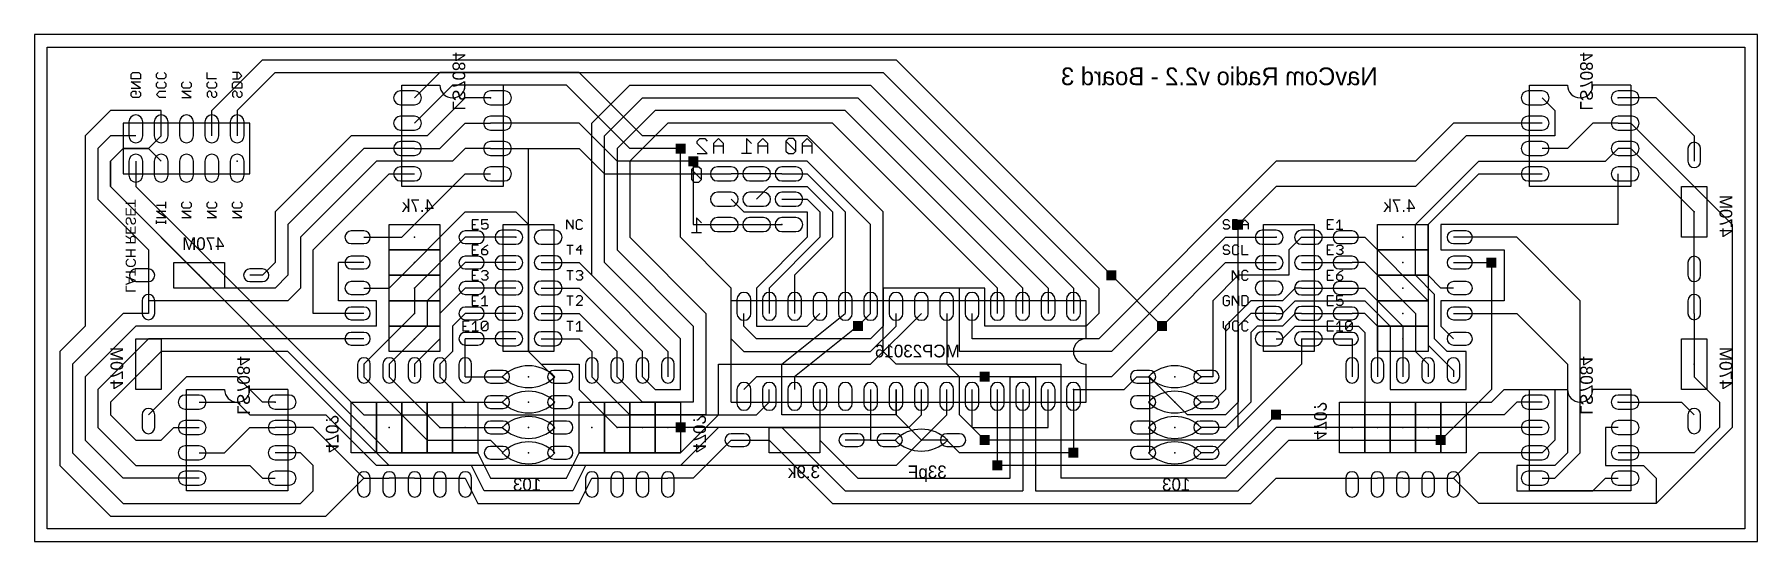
# Model space of a CAD drawing. Extents: x 0 to 6.8, y 0 to 2.
import ezdxf
from ezdxf.enums import TextEntityAlignment as Align

# ---------------------------------------------------------------- set-up
doc = ezdxf.new("R2010")
doc.units = 0
for name, color, linetype in [('1', 22, 'CONTINUOUS'), ('16', 175, 'CONTINUOUS'), ('17', 82, 'CONTINUOUS'), ('18', 82, 'CONTINUOUS'), ('20', 7, 'CONTINUOUS'), ('21', 253, 'CONTINUOUS'), ('22', 253, 'CONTINUOUS'), ('23', 7, 'CONTINUOUS'), ('24', 7, 'CONTINUOUS')]:
    doc.layers.add(name, color=color, linetype=linetype)

msp = doc.modelspace()

# ---------------------------------------------------------------- texts
at = {"layer": '22', "text_generation_flag": 2}
for s, p in [('LS7084', (1.65, 1.7)), ('LS7084', (6.1, 1.7)), ('470M', (6.65, 1.2)), ('470M', (0.3, 0.6)), ('470M', (6.65, 0.6)), ('LS7084', (0.8, 0.5)), ('LS7084', (6.1, 0.5)), ('470?', (1.15, 0.35)), ('470?', (2.6, 0.35))]:
    msp.add_text(s, height=0.05, rotation=270, dxfattribs=at).set_placement(p)
for s, height, p in [('NavCom Radio v2.2 - Board 3', 0.07, (5.3, 1.8)), ('4.7k', 0.05, (5.45, 1.3)), ('470M', 0.05, (0.75, 1.15)), ('3.9k', 0.05, (3.1, 0.25)), ('33pF', 0.05, (3.6, 0.25)), ('103', 0.05, (2, 0.2))]:
    msp.add_text(s, height=height, dxfattribs=at).set_placement(p)
for s, height, p in [('LATCH RESET', 0.04, (0.4, 1.35)), ('470?', 0.05, (5.1, 0.55))]:
    msp.add_text(s, height=height, rotation=270, dxfattribs=at).set_placement(p, align=Align.TOP_RIGHT)
for s, p in [('4.7k', (1.45, 1.35)), ('MCP23016', (3.317323, 0.776378)), ('103', (4.45, 0.25))]:
    msp.add_text(s, height=0.05, dxfattribs=at).set_placement(p, align=Align.TOP_RIGHT)

# ---------------------------------------------------------------- blocks, each defined once
blk = doc.blocks.new('OFFSETP100')
blk.add_lwpolyline([(0, -0.5), (1, -0.5, 1), (1, 0.5), (0, 0.5, 1)], format="xyb", close=True)
blk = doc.blocks.new('LONGP100')
blk.add_lwpolyline([(-0.5, -0.5), (0.5, -0.5, 1), (0.5, 0.5), (-0.5, 0.5, 1)], format="xyb", close=True)
blk = doc.blocks.new('SQUAREV')
blk.add_solid([(-0.5, -0.5), (0.5, -0.5), (-0.5, 0.5), (0.5, 0.5)])

# ---------------------------------------------------------------- linework, layer by layer
at = {"layer": '1'}
for p, q in [((0.05, 1.95), (6.75, 1.95)), ((0.05, 0.05), (0.05, 1.95)), ((6.75, 1.95), (6.75, 0.05)), ((0.7, 1.7), (0.9, 1.9)), ((0.95, 1.85), (0.8, 1.7)), ((0.9, 1.9), (3.4, 1.9)), ((0.95, 1.85), (3.35, 1.85)), ((3.35, 1.85), (4.2, 1)), ((3.4, 1.9), (4.25, 1.05)), ((2.2, 1.65), (2.35, 1.8)), ((2.35, 1.8), (3.3, 1.8)), ((3.3, 1.8), (4.1, 1)), ((1.7, 1.75), (1.55, 1.6)), ((1.8, 1.75), (1.7, 1.75)), ((2.25, 1.6), (2.4, 1.75)), ((2.4, 1.75), (3.25, 1.75)), ((3.25, 1.75), (4, 1)), ((5.95, 1.75), (6, 1.7)), ((6.4, 1.75), (6.25, 1.75)), ((6.55, 1.6), (6.4, 1.75)), ((0.3, 1.7), (0.2, 1.6)), ((0.5, 1.7), (0.3, 1.7)), ((0.5, 1.6), (0.5, 1.7)), ((0.7, 1.6), (0.7, 1.7)), ((0.8, 1.7), (0.8, 1.6)), ((1.6, 1.55), (1.7, 1.65)), ((1.7, 1.65), (1.8, 1.65)), ((2.2, 1.05), (2.2, 1.65)), ((2.45, 1.7), (2.3, 1.55)), ((2.5, 1.65), (2.35, 1.5)), ((3.2, 1.7), (2.45, 1.7)), ((3.15, 1.65), (2.5, 1.65)), ((3.8, 1), (3.15, 1.65)), ((3.9, 1), (3.2, 1.7)), ((5.6, 1.65), (5.45, 1.5)), ((5.95, 1.65), (5.6, 1.65)), ((6, 1.7), (6, 1.6)), ((6.05, 1.55), (6.15, 1.65)), ((6.25, 1.65), (6.15, 1.65)), ((6.25, 1.65), (6.3, 1.65)), ((6.3, 1.65), (6.7, 1.25)), ((0.2, 1.6), (0.2, 0.85)), ((0.3, 1.6), (0.25, 1.55)), ((0.4, 1.6), (0.3, 1.6)), ((0.45, 1.55), (0.5, 1.6)), ((1.25, 1.6), (0.95, 1.3)), ((1.55, 1.6), (1.25, 1.6)), ((2.25, 1.1), (2.25, 1.6)), ((5.65, 1.6), (5.45, 1.4)), ((6, 1.6), (5.65, 1.6)), ((6.55, 1.6), (6.55, 1.5)), ((0.25, 1.55), (0.25, 1.35)), ((0.35, 1.55), (0.3, 1.5)), ((0.3, 1.5), (0.3, 1.4)), ((0.45, 1.55), (0.35, 1.55)), ((1.3, 1.55), (1, 1.25)), ((1.35, 1.5), (1.05, 1.2)), ((1.5, 1.55), (1.3, 1.55)), ((1.65, 1.5), (1.35, 1.5)), ((1.5, 1.55), (1.6, 1.55)), ((1.7, 1.55), (1.65, 1.5)), ((1.8, 1.55), (1.7, 1.55)), ((2.3, 1.55), (2.3, 1.15)), ((2.35, 1.5), (2.35, 1.2)), ((2.55, 1.2), (2.55, 1.55)), ((3.05, 1.5), (2.6, 1.5)), ((2.6, 1.5), (2.6, 1.25)), ((3.3, 1.25), (3.05, 1.5)), ((4.9, 1.5), (4.2, 0.8)), ((5.45, 1.5), (4.9, 1.5)), ((5.45, 1.25), (5.7, 1.5)), ((5.7, 1.5), (6.2, 1.5)), ((6.05, 1.55), (5.95, 1.55)), ((6.2, 1.5), (6.25, 1.55)), ((6.3, 1.55), (6.25, 1.55)), ((6.55, 1.3), (6.3, 1.55)), ((1.1, 1.15), (1.4, 1.45)), ((1.4, 1.45), (1.5, 1.45)), ((1.45, 1.2), (1.7, 1.45)), ((1.7, 1.45), (1.8, 1.45)), ((2.85, 1.45), (2.75, 1.45)), ((2.95, 1.45), (2.85, 1.45)), ((2.95, 1.45), (3.05, 1.45)), ((3.05, 1.45), (3.2, 1.3)), ((5.5, 1.25), (5.7, 1.45)), ((5.7, 1.45), (5.95, 1.45)), ((6.25, 1.25), (6.25, 1.45)), ((0.7, 1), (0.3, 1.4)), ((2.85, 1.35), (2.9, 1.4)), ((2.9, 1.4), (3.05, 1.4)), ((3.05, 1.4), (3.15, 1.3)), ((4.9, 1.4), (4.75, 1.25)), ((5.45, 1.4), (4.9, 1.4)), ((0.25, 1.35), (0.45, 1.15)), ((0.95, 1.3), (0.95, 1.1)), ((1.4, 1), (1.7, 1.3)), ((1.7, 1.3), (1.9, 1.3)), ((1.9, 1.3), (1.95, 1.25)), ((2.75, 1.35), (2.8, 1.3)), ((2.8, 1.3), (3.05, 1.3)), ((2.95, 1.35), (3.05, 1.35)), ((3.05, 1.35), (3.1, 1.3)), ((3.05, 1.3), (3.05, 1.2)), ((3.1, 1.3), (3.1, 1.2)), ((3.15, 1.3), (3.15, 1.2)), ((3.2, 1.3), (3.2, 0.9)), ((6.55, 1.1), (6.55, 1.3)), ((1, 1.25), (1, 1.05)), ((1.95, 1.25), (1.95, 0.75)), ((2.6, 1.25), (2.75, 1.25)), ((2.75, 1.25), (2.85, 1.25)), ((2.85, 1.25), (2.95, 1.25)), ((3.3, 0.9), (3.3, 1.25)), ((5.45, 1.05), (5.45, 1.25)), ((5.5, 1.05), (5.5, 1.25)), ((6.25, 1.25), (5.55, 1.25)), ((5.55, 1.25), (5.55, 1.15)), ((6.7, 1.25), (6.7, 0.45)), ((1.05, 1.2), (1.05, 1)), ((1.3, 1.2), (1.45, 1.2)), ((1.7, 1.2), (1.5, 1)), ((1.9, 1.2), (1.7, 1.2)), ((2.35, 1.2), (2.65, 0.9)), ((2.75, 1), (2.55, 1.2)), ((3.05, 1.2), (2.85, 1)), ((3.1, 1.2), (2.9, 1)), ((3.15, 1.2), (3, 1.05)), ((4.25, 0.75), (4.7, 1.2)), ((4.7, 1.2), (4.9, 1.2)), ((5, 1.2), (4.95, 1.15)), ((5, 1.2), (5.2, 1.2)), ((5.2, 1.2), (5.25, 1.2)), ((5.25, 1.2), (5.5, 0.95)), ((5.85, 1.2), (5.6, 1.2)), ((6.1, 0.95), (5.85, 1.2)), ((0.45, 1.15), (0.45, 1.05)), ((0.95, 1.1), (0.9, 1.05)), ((1.1, 0.9), (1.1, 1.15)), ((1.2, 0.95), (1.2, 1.1)), ((1.3, 1.1), (1.2, 1.1)), ((1.7, 1.1), (1.55, 0.95)), ((1.9, 1.1), (1.7, 1.1)), ((2, 1.1), (2.15, 1.1)), ((2.15, 1.1), (2.2, 1.05)), ((2.55, 0.8), (2.25, 1.1)), ((2.3, 1.15), (2.6, 0.85)), ((4.45, 0.85), (4.7, 1.1)), ((4.7, 1.1), (4.9, 1.1)), ((4.95, 1.15), (4.95, 1.05)), ((5, 1.1), (5.2, 1.1)), ((5.25, 1.1), (5.2, 1.1)), ((5.45, 0.9), (5.25, 1.1)), ((5.55, 1.15), (5.8, 1.15)), ((5.6, 1.1), (5.75, 1.1)), ((5.8, 1.15), (5.8, 0.95)), ((6.55, 0.9), (6.55, 1.1)), ((0.45, 1.05), (0.45, 0.95)), ((0.9, 1.05), (0.85, 1.05)), ((1, 1.05), (0.95, 1)), ((2.2, 1.05), (2.5, 0.75)), ((3, 1.05), (3, 0.9)), ((4.75, 1.05), (4.65, 0.95)), ((4.95, 1.05), (4.75, 1.05)), ((5.525, 0.975), (5.45, 1.05)), ((5.55, 1), (5.5, 1.05)), ((0.95, 1), (0.7, 1)), ((1.05, 1), (1, 0.95)), ((1.3, 1), (1.4, 1)), ((1.5, 1), (1.5, 0.9)), ((1.7, 1), (1.6, 0.9)), ((1.9, 1), (1.7, 1)), ((2, 1), (2.15, 1)), ((2.15, 1), (2.4, 0.75)), ((2.75, 0.8), (2.75, 1)), ((2.85, 1), (2.85, 0.85)), ((2.9, 1), (2.9, 0.9)), ((3.65, 1), (3.35, 1)), ((3.35, 1), (3.35, 0.85)), ((3.65, 0.75), (3.65, 1)), ((3.75, 1), (3.65, 1)), ((3.75, 0.85), (3.75, 1)), ((3.8, 0.9), (3.8, 1)), ((3.9, 0.9), (3.9, 1)), ((4, 1), (4, 0.9)), ((4.1, 1), (4.1, 0.9)), ((4.2, 1), (4.2, 0.9)), ((4.975, 1), (4.925, 0.95)), ((5, 1), (4.975, 1)), ((5, 1), (5.2, 1)), ((5.2, 1), (5.25, 1)), ((5.25, 1), (5.4, 0.85)), ((5.525, 0.8), (5.525, 0.975)), ((5.6, 1), (5.55, 1)), ((0.35, 0.9), (0.15, 0.7)), ((0.45, 0.9), (0.35, 0.9)), ((0.45, 0.95), (0.45, 0.9)), ((1, 0.95), (0.45, 0.95)), ((1.3, 0.9), (1.1, 0.9)), ((1.35, 0.95), (1.2, 0.95)), ((1.5, 0.9), (1.3, 0.7)), ((1.35, 0.85), (1.35, 0.95)), ((1.55, 0.95), (1.55, 0.85)), ((1.6, 0.9), (1.6, 0.8)), ((1.65, 0.85), (1.7, 0.9)), ((1.9, 0.9), (1.7, 0.9)), ((2, 0.9), (2.15, 0.9)), ((2.15, 0.9), (2.3, 0.75)), ((2.65, 0.9), (2.65, 0.5)), ((2.8, 0.85), (2.8, 0.9)), ((3.05, 0.85), (3.1, 0.9)), ((3.3, 0.9), (3.25, 0.85)), ((3.3, 0.7), (3.5, 0.9)), ((3.4, 0.85), (3.4, 0.9)), ((3.6, 0.9), (3.6, 0.7)), ((3.7, 0.8), (3.7, 0.9)), ((4.2, 0.9), (4.15, 0.85)), ((4.65, 0.95), (4.65, 0.65)), ((4.8, 0.95), (4.7, 0.85)), ((4.8, 0.9), (4.75, 0.85)), ((4.925, 0.95), (4.8, 0.95)), ((4.9, 0.9), (4.8, 0.9)), ((4.9, 0.9), (4.925, 0.9)), ((4.925, 0.9), (4.975, 0.95)), ((4.975, 0.9), (4.925, 0.85)), ((4.975, 0.95), (5.25, 0.95)), ((5, 0.9), (4.975, 0.9)), ((5, 0.9), (5.2, 0.9)), ((5.25, 0.9), (5.2, 0.9)), ((5.25, 0.95), (5.35, 0.85)), ((5.3, 0.85), (5.25, 0.9)), ((5.45, 0.9), (5.45, 0.75)), ((5.5, 0.95), (5.5, 0.775)), ((5.8, 0.95), (5.55, 0.95)), ((5.55, 0.95), (5.55, 0.85)), ((5.6, 0.9), (5.85, 0.9)), ((5.85, 0.9), (6.05, 0.7)), ((6.1, 0.35), (6.1, 0.95)), ((6.55, 0.9), (6.55, 0.65)), ((0.2, 0.85), (0.1, 0.75)), ((0.4, 0.85), (0.2, 0.65)), ((1.35, 0.85), (0.4, 0.85)), ((1.55, 0.85), (1.4, 0.7)), ((1.65, 0.85), (1.65, 0.75)), ((2.6, 0.85), (2.6, 0.55)), ((2.85, 0.8), (2.8, 0.85)), ((2.85, 0.85), (3.05, 0.85)), ((3.3, 0.75), (3.4, 0.85)), ((3.35, 0.85), (3.3, 0.8)), ((4.15, 0.85), (3.75, 0.85)), ((4.7, 0.85), (4.7, 0.6)), ((4.75, 0.85), (4.75, 0.55)), ((4.825, 0.85), (4.8, 0.825)), ((4.8, 0.825), (4.8, 0.55)), ((4.925, 0.85), (4.825, 0.85)), ((4.925, 0.8), (4.975, 0.85)), ((4.975, 0.85), (5.225, 0.85)), ((5.225, 0.85), (5.25, 0.825)), ((5.25, 0.825), (5.25, 0.55)), ((5.3, 0.85), (5.3, 0.65)), ((5.35, 0.85), (5.35, 0.6)), ((5.4, 0.85), (5.4, 0.65)), ((5.55, 0.85), (5.6, 0.8)), ((0.1, 0.75), (0.1, 0.3)), ((0.45, 0.8), (0.25, 0.6)), ((0.5, 0.75), (0.3, 0.55)), ((1.3, 0.8), (0.45, 0.8)), ((1, 0.75), (0.5, 0.75)), ((1.4, 0.35), (1, 0.75)), ((1.6, 0.8), (1.5, 0.7)), ((1.65, 0.75), (1.6, 0.7)), ((1.7, 0.65), (1.7, 0.8)), ((1.9, 0.8), (1.7, 0.8)), ((1.95, 0.75), (2, 0.7)), ((2, 0.8), (2.15, 0.8)), ((2.15, 0.8), (2.2, 0.75)), ((2.2, 0.75), (2.2, 0.65)), ((2.3, 0.65), (2.3, 0.75)), ((2.4, 0.65), (2.4, 0.75)), ((2.5, 0.75), (2.5, 0.65)), ((2.55, 0.6), (2.55, 0.8)), ((2.8, 0.75), (2.75, 0.8)), ((2.8, 0.75), (3.3, 0.75)), ((3.3, 0.8), (2.85, 0.8)), ((4.25, 0.75), (3.65, 0.75)), ((4.2, 0.8), (3.7, 0.8)), ((4.9, 0.8), (4.925, 0.8)), ((5, 0.8), (5.2, 0.8)), ((5, 0.8), (5, 0.7)), ((5.2, 0.8), (5.2, 0.65)), ((5.45, 0.75), (5.5, 0.7)), ((5.5, 0.775), (5.6, 0.675)), ((5.575, 0.75), (5.525, 0.8)), ((5.65, 0.75), (5.575, 0.75)), ((5.65, 0.6), (5.65, 0.75)), ((0.15, 0.7), (0.15, 0.35)), ((1.3, 0.7), (1.3, 0.65)), ((1.4, 0.7), (1.4, 0.65)), ((1.5, 0.7), (1.5, 0.65)), ((1.6, 0.7), (1.6, 0.65)), ((2, 0.7), (2.15, 0.7)), ((2.15, 0.7), (2.15, 0.6)), ((2.7, 0.5), (2.7, 0.7)), ((2.7, 0.7), (3.3, 0.7)), ((3.6, 0.7), (4.05, 0.7)), ((4.05, 0.7), (4.05, 0.25)), ((5, 0.7), (4.65, 0.35)), ((5.5, 0.7), (5.5, 0.65)), ((6.05, 0.7), (6.05, 0.35)), ((0.2, 0.65), (0.2, 0.4)), ((0.6, 0.65), (0.45, 0.5)), ((0.8, 0.65), (0.6, 0.65)), ((0.9, 0.55), (0.8, 0.65)), ((1.3, 0.65), (1.55, 0.4)), ((1.4, 0.65), (1.6, 0.45)), ((1.6, 0.65), (1.7, 0.55)), ((1.7, 0.65), (1.85, 0.65)), ((2.05, 0.55), (2.05, 0.65)), ((2.2, 0.65), (2.35, 0.5)), ((2.4, 0.55), (2.3, 0.65)), ((2.45, 0.6), (2.4, 0.65)), ((2.85, 0.65), (2.8, 0.6)), ((3.75, 0.65), (2.85, 0.65)), ((3.85, 0.65), (3.95, 0.65)), ((3.85, 0.25), (3.85, 0.65)), ((3.95, 0.65), (3.95, 0.2)), ((4.3, 0.6), (4.35, 0.65)), ((4.35, 0.65), (4.4, 0.65)), ((4.4, 0.65), (4.4, 0.55)), ((4.55, 0.5), (4.4, 0.65)), ((4.65, 0.65), (4.6, 0.65)), ((5.6, 0.675), (5.6, 0.65)), ((6.55, 0.65), (6.65, 0.55)), ((0.25, 0.6), (0.25, 0.45)), ((0.3, 0.55), (0.3, 0.5)), ((0.65, 0.55), (0.8, 0.55)), ((0.8, 0.55), (0.85, 0.5)), ((0.95, 0.55), (0.9, 0.55)), ((1.7, 0.55), (1.85, 0.55)), ((2.05, 0.45), (2.05, 0.55)), ((2.3, 0.45), (2.15, 0.6)), ((2.6, 0.55), (2.4, 0.55)), ((2.45, 0.6), (2.55, 0.6)), ((3.1, 0.6), (3.1, 0.4)), ((3.3, 0.6), (3.3, 0.4)), ((3.4, 0.5), (3.4, 0.6)), ((3.7, 0.45), (3.7, 0.6)), ((3.8, 0.3), (3.8, 0.6)), ((3.9, 0.6), (3.9, 0.2)), ((4.1, 0.6), (4.3, 0.6)), ((4.1, 0.6), (4.1, 0.35)), ((4.4, 0.55), (4.4, 0.45)), ((4.65, 0.55), (4.6, 0.55)), ((4.7, 0.6), (4.65, 0.55)), ((4.8, 0.55), (4.7, 0.45)), ((4.75, 0.55), (4.7, 0.5)), ((5.25, 0.55), (5.75, 0.55)), ((5.35, 0.6), (5.65, 0.6)), ((5.75, 0.55), (5.8, 0.6)), ((5.8, 0.6), (6, 0.6)), ((5.85, 0.55), (5.8, 0.5)), ((5.95, 0.55), (5.85, 0.55)), ((6, 0.6), (6, 0.4)), ((6.25, 0.55), (6.5, 0.55)), ((6.55, 0.5), (6.5, 0.55)), ((6.65, 0.55), (6.65, 0.45)), ((0.3, 0.5), (0.4, 0.4)), ((0.85, 0.5), (1.15, 0.5)), ((1.15, 0.5), (1.35, 0.3)), ((2.65, 0.5), (2.35, 0.5)), ((2.55, 0.35), (2.7, 0.5)), ((3.5, 0.4), (3.4, 0.5)), ((4.7, 0.5), (4.55, 0.5)), ((5.8, 0.5), (4.9, 0.5)), ((0.25, 0.45), (0.4, 0.3)), ((0.5, 0.4), (0.55, 0.45)), ((0.55, 0.45), (0.65, 0.45)), ((0.75, 0.35), (0.85, 0.45)), ((0.85, 0.45), (0.95, 0.45)), ((1.1, 0.45), (0.95, 0.45)), ((1.3, 0.25), (1.1, 0.45)), ((1.6, 0.45), (1.85, 0.45)), ((2.05, 0.35), (2.05, 0.45)), ((2.55, 0.45), (2.3, 0.45)), ((2.7, 0.45), (2.55, 0.3)), ((2.95, 0.45), (2.7, 0.45)), ((2.95, 0.45), (3.2, 0.2)), ((3.75, 0.4), (3.7, 0.45)), ((4.4, 0.45), (4.4, 0.35)), ((4.7, 0.45), (4.6, 0.45)), ((4.9, 0.45), (4.7, 0.25)), ((5.95, 0.45), (4.9, 0.45)), ((6.25, 0.45), (6.2, 0.45)), ((6.2, 0.45), (6.2, 0.3)), ((6.7, 0.45), (6.4, 0.15)), ((6.65, 0.45), (6.55, 0.35)), ((0.15, 0.35), (0.35, 0.15)), ((0.2, 0.4), (0.35, 0.25)), ((0.4, 0.4), (0.5, 0.4)), ((0.65, 0.35), (0.75, 0.35)), ((1.05, 0.35), (0.95, 0.35)), ((1.1, 0.3), (1.05, 0.35)), ((1.4, 0.35), (1.75, 0.35)), ((1.55, 0.4), (1.8, 0.4)), ((1.75, 0.35), (1.8, 0.25)), ((1.8, 0.4), (1.85, 0.35)), ((2.1, 0.25), (2.15, 0.35)), ((2.15, 0.35), (2.55, 0.35)), ((2.75, 0.4), (2.6, 0.25)), ((2.75, 0.4), (2.8, 0.4)), ((2.8, 0.4), (2.9, 0.4)), ((2.9, 0.4), (3.15, 0.15)), ((3.1, 0.4), (3.25, 0.25)), ((3.3, 0.4), (3.2, 0.4)), ((3.3, 0.4), (3.4, 0.4)), ((3.6, 0.4), (3.5, 0.4)), ((4.65, 0.35), (4.6, 0.35)), ((4.75, 0.2), (4.95, 0.4)), ((4.95, 0.4), (5.55, 0.4)), ((5.7, 0.35), (5.6, 0.25)), ((5.95, 0.35), (5.7, 0.35)), ((6, 0.4), (5.95, 0.35)), ((6.05, 0.35), (6, 0.3)), ((6, 0.25), (6.1, 0.35)), ((6.55, 0.35), (6.25, 0.35)), ((0.1, 0.3), (0.3, 0.1)), ((0.4, 0.3), (0.85, 0.3)), ((0.85, 0.3), (0.9, 0.25)), ((1.1, 0.2), (1.1, 0.3)), ((1.725, 0.3), (1.35, 0.3)), ((1.775, 0.2), (1.725, 0.3)), ((2.175, 0.3), (2.125, 0.2)), ((2.55, 0.3), (2.175, 0.3)), ((6, 0.3), (5.85, 0.3)), ((5.85, 0.3), (5.85, 0.2)), ((6.2, 0.3), (6.35, 0.3)), ((6.35, 0.3), (6.4, 0.25)), ((0.65, 0.25), (0.35, 0.25)), ((0.9, 0.25), (0.95, 0.25)), ((1.15, 0.1), (1.3, 0.25)), ((1.3, 0.25), (1.4, 0.25)), ((1.5, 0.25), (1.4, 0.25)), ((1.5, 0.25), (1.6, 0.25)), ((1.6, 0.25), (1.7, 0.25)), ((1.7, 0.25), (1.75, 0.15)), ((1.8, 0.25), (2.1, 0.25)), ((2.15, 0.15), (2.2, 0.25)), ((2.2, 0.25), (2.3, 0.25)), ((2.3, 0.25), (2.4, 0.25)), ((2.4, 0.25), (2.5, 0.25)), ((2.6, 0.25), (2.5, 0.25)), ((3.25, 0.25), (3.85, 0.25)), ((4.7, 0.25), (4.05, 0.25)), ((4.8, 0.15), (4.9, 0.25)), ((4.9, 0.25), (5.2, 0.25)), ((5.2, 0.25), (5.3, 0.25)), ((5.4, 0.25), (5.3, 0.25)), ((5.4, 0.25), (5.5, 0.25)), ((5.5, 0.25), (5.6, 0.25)), ((5.7, 0.15), (5.6, 0.25)), ((5.95, 0.25), (6, 0.25)), ((6.15, 0.2), (6.2, 0.25)), ((6.2, 0.25), (6.25, 0.25)), ((6.4, 0.25), (6.4, 0.15)), ((0.35, 0.15), (1.05, 0.15)), ((1.05, 0.15), (1.1, 0.2)), ((1.75, 0.15), (2.15, 0.15)), ((2.125, 0.2), (1.775, 0.2)), ((3.15, 0.15), (4.8, 0.15)), ((3.2, 0.2), (3.9, 0.2)), ((3.95, 0.2), (4.75, 0.2)), ((6.4, 0.15), (5.7, 0.15)), ((5.85, 0.2), (6.15, 0.2)), ((0.3, 0.1), (1.15, 0.1)), ((6.75, 0.05), (0.05, 0.05))]:
    msp.add_line(p, q, dxfattribs=at)
at = {"layer": '16'}
for p, q in [((0.05, 1.95), (6.75, 1.95)), ((0.05, 0.05), (0.05, 1.95)), ((6.75, 1.95), (6.75, 0.05)), ((1.5, 1.75), (1.6, 1.85)), ((2.15, 1.85), (1.6, 1.85)), ((2.4, 1.6), (2.15, 1.85)), ((1.65, 1.8), (1.5, 1.65)), ((2.1, 1.8), (1.65, 1.8)), ((2.35, 1.55), (2.1, 1.8)), ((2.15, 1.65), (1.8, 1.65)), ((2.3, 1.5), (2.15, 1.65)), ((3.05, 1.6), (2.4, 1.6)), ((3.35, 1.3), (3.05, 1.6)), ((0.3, 1.5), (0.35, 1.55)), ((0.3, 1.4), (0.3, 1.5)), ((0.35, 1.55), (0.45, 1.55)), ((0.4, 1.5), (0.4, 1.4)), ((0.45, 1.55), (0.5, 1.5)), ((1.8, 1.55), (1.95, 1.55)), ((1.95, 1.55), (2.15, 1.55)), ((1.95, 0.75), (1.95, 1.55)), ((2.15, 1.55), (2.25, 1.45)), ((2.6, 1.5), (2.3, 1.5)), ((2.55, 1.55), (2.35, 1.55)), ((2.25, 1.45), (2.75, 1.45)), ((1.4, 0.3), (0.3, 1.4)), ((0.4, 1.4), (1.3, 0.5)), ((3.35, 0.75), (3.35, 1.3)), ((4.75, 0.45), (4.75, 1.25)), ((5.75, 1.1), (5.75, 0.6)), ((4.25, 1.05), (4.45, 0.85)), ((2.95, 0.7), (3.2, 0.9)), ((3.2, 0.95), (3.2, 0.9)), ((3.25, 0.85), (3, 0.65)), ((4.45, 0.85), (4.25, 0.65)), ((2.05, 0.65), (1.95, 0.75)), ((3.4, 0.7), (3.35, 0.75)), ((2.95, 0.5), (2.95, 0.7)), ((3.6, 0.7), (3.4, 0.7)), ((3.65, 0.65), (3.6, 0.7)), ((3, 0.65), (3, 0.6)), ((3.65, 0.5), (3.65, 0.65)), ((4.25, 0.65), (3.75, 0.65)), ((2.85, 0.5), (2.9, 0.55)), ((2.9, 0.55), (2.9, 0.6)), ((3.4, 0.6), (3.4, 0.5)), ((3.5, 0.5), (3.5, 0.6)), ((3.6, 0.5), (3.6, 0.6)), ((4, 0.45), (4, 0.6)), ((5.75, 0.6), (5.55, 0.4)), ((1.3, 0.5), (2.85, 0.5)), ((3.4, 0.5), (2.95, 0.5)), ((3.4, 0.3), (3.6, 0.5)), ((3.45, 0.45), (3.5, 0.5)), ((3.7, 0.45), (3.65, 0.5)), ((4.9, 0.5), (4.7, 0.3)), ((3.45, 0.45), (2.55, 0.45)), ((3.7, 0.45), (4, 0.45)), ((4.7, 0.4), (4.75, 0.45)), ((3.65, 0.35), (3.6, 0.4)), ((4.1, 0.35), (3.65, 0.35)), ((4.7, 0.4), (3.75, 0.4)), ((3.4, 0.3), (1.4, 0.3)), ((4.7, 0.3), (3.8, 0.3)), ((6.75, 0.05), (0.05, 0.05))]:
    msp.add_line(p, q, dxfattribs=at)
at = {"layer": '20'}
for p, q in [((0, 2), (0, 0)), ((6.8, 2), (0, 2)), ((6.8, 0), (6.8, 2)), ((0, 0), (6.8, 0))]:
    msp.add_line(p, q, dxfattribs=at)
at = {"layer": '21'}
for p, q in [((1.752525, 1.268532), (1.727837, 1.268532)), ((1.727837, 1.268532), (1.727837, 1.2315)), ((1.727837, 1.250016), (1.740181, 1.250016)), ((1.727837, 1.2315), (1.752525, 1.2315)), ((1.789356, 1.268532), (1.764669, 1.268532)), ((1.764669, 1.268532), (1.764669, 1.250016)), ((1.764669, 1.250016), (1.777012, 1.256188)), ((1.77084, 1.2315), (1.764669, 1.237672)), ((1.783184, 1.2315), (1.77084, 1.2315)), ((1.777012, 1.256188), (1.783184, 1.256188)), ((1.783184, 1.256188), (1.789356, 1.250016)), ((1.789356, 1.237672), (1.783184, 1.2315)), ((1.789356, 1.250016), (1.789356, 1.237672)), ((1.85, 1.25), (2.05, 1.25)), ((1.85, 0.75), (1.85, 1.25)), ((2.05, 1.25), (2.05, 0.75)), ((2.1015, 1.2315), (2.1015, 1.268532)), ((2.1015, 1.268532), (2.126188, 1.2315)), ((2.126188, 1.2315), (2.126188, 1.268532)), ((2.144503, 1.268532), (2.138331, 1.26236)), ((2.138331, 1.26236), (2.138331, 1.237672)), ((2.138331, 1.237672), (2.144503, 1.2315)), ((2.156847, 1.268532), (2.144503, 1.268532)), ((2.144503, 1.2315), (2.156847, 1.2315)), ((2.163019, 1.26236), (2.156847, 1.268532)), ((2.156847, 1.2315), (2.163019, 1.237672)), ((4.697178, 1.268532), (4.691006, 1.26236)), ((4.691006, 1.26236), (4.691006, 1.256188)), ((4.691006, 1.256188), (4.697178, 1.250016)), ((4.697178, 1.2315), (4.691006, 1.237672)), ((4.709521, 1.268532), (4.697178, 1.268532)), ((4.697178, 1.250016), (4.709521, 1.250016)), ((4.709521, 1.2315), (4.697178, 1.2315)), ((4.715693, 1.26236), (4.709521, 1.268532)), ((4.709521, 1.250016), (4.715693, 1.243844)), ((4.715693, 1.237672), (4.709521, 1.2315)), ((4.715693, 1.243844), (4.715693, 1.237672)), ((4.727837, 1.268532), (4.727837, 1.2315)), ((4.746353, 1.268532), (4.727837, 1.268532)), ((4.727837, 1.2315), (4.746353, 1.2315)), ((4.752525, 1.26236), (4.746353, 1.268532)), ((4.746353, 1.2315), (4.752525, 1.237672)), ((4.752525, 1.237672), (4.752525, 1.26236)), ((4.764669, 1.256188), (4.777012, 1.268532)), ((4.764669, 1.2315), (4.764669, 1.256188)), ((4.764669, 1.250016), (4.789356, 1.250016)), ((4.777012, 1.268532), (4.789356, 1.256188)), ((4.789356, 1.256188), (4.789356, 1.2315)), ((4.85, 1.25), (5.05, 1.25)), ((4.85, 0.75), (4.85, 1.25)), ((5.05, 1.25), (5.05, 0.75)), ((5.126188, 1.268532), (5.1015, 1.268532)), ((5.1015, 1.268532), (5.1015, 1.2315)), ((5.1015, 1.250016), (5.113844, 1.250016)), ((5.1015, 1.2315), (5.126188, 1.2315)), ((5.138331, 1.256188), (5.150675, 1.268532)), ((5.138331, 1.2315), (5.163019, 1.2315)), ((5.150675, 1.268532), (5.150675, 1.2315)), ((1.752525, 1.168532), (1.727837, 1.168532)), ((1.727837, 1.168532), (1.727837, 1.1315)), ((1.777012, 1.16236), (1.764669, 1.150016)), ((1.789356, 1.168532), (1.777012, 1.16236)), ((2.1015, 1.168532), (2.126188, 1.168532)), ((2.113844, 1.1315), (2.113844, 1.168532)), ((2.156847, 1.168532), (2.138331, 1.150016)), ((2.156847, 1.1315), (2.156847, 1.168532)), ((4.697178, 1.168532), (4.691006, 1.16236)), ((4.691006, 1.16236), (4.691006, 1.156188)), ((4.691006, 1.156188), (4.697178, 1.150016)), ((4.709521, 1.168532), (4.697178, 1.168532)), ((4.715693, 1.16236), (4.709521, 1.168532)), ((4.734009, 1.168532), (4.727837, 1.16236)), ((4.727837, 1.16236), (4.727837, 1.137672)), ((4.746353, 1.168532), (4.734009, 1.168532)), ((4.752525, 1.16236), (4.746353, 1.168532)), ((4.764669, 1.168532), (4.764669, 1.1315)), ((5.126188, 1.168532), (5.1015, 1.168532)), ((5.1015, 1.168532), (5.1015, 1.1315)), ((5.138331, 1.16236), (5.144503, 1.168532)), ((5.144503, 1.168532), (5.156847, 1.168532)), ((5.156847, 1.168532), (5.163019, 1.16236)), ((5.163019, 1.156188), (5.156847, 1.150016)), ((5.163019, 1.16236), (5.163019, 1.156188)), ((1.727837, 1.150016), (1.740181, 1.150016)), ((1.727837, 1.1315), (1.752525, 1.1315)), ((1.764669, 1.150016), (1.764669, 1.137672)), ((1.783184, 1.150016), (1.764669, 1.150016)), ((1.764669, 1.137672), (1.77084, 1.1315)), ((1.77084, 1.1315), (1.783184, 1.1315)), ((1.789356, 1.143844), (1.783184, 1.150016)), ((1.783184, 1.1315), (1.789356, 1.137672)), ((1.789356, 1.137672), (1.789356, 1.143844)), ((2.138331, 1.150016), (2.163019, 1.150016)), ((4.697178, 1.1315), (4.691006, 1.137672)), ((4.697178, 1.150016), (4.709521, 1.150016)), ((4.709521, 1.1315), (4.697178, 1.1315)), ((4.709521, 1.150016), (4.715693, 1.143844)), ((4.715693, 1.137672), (4.709521, 1.1315)), ((4.715693, 1.143844), (4.715693, 1.137672)), ((4.727837, 1.137672), (4.734009, 1.1315)), ((4.734009, 1.1315), (4.746353, 1.1315)), ((4.746353, 1.1315), (4.752525, 1.137672)), ((4.764669, 1.1315), (4.789356, 1.1315)), ((5.1015, 1.150016), (5.113844, 1.150016)), ((5.1015, 1.1315), (5.126188, 1.1315)), ((5.144503, 1.1315), (5.138331, 1.137672)), ((5.156847, 1.1315), (5.144503, 1.1315)), ((5.156847, 1.150016), (5.150675, 1.150016)), ((5.156847, 1.150016), (5.163019, 1.143844)), ((5.163019, 1.137672), (5.156847, 1.1315)), ((5.163019, 1.143844), (5.163019, 1.137672)), ((1.752525, 1.068532), (1.727837, 1.068532)), ((1.727837, 1.068532), (1.727837, 1.0315)), ((1.727837, 1.050016), (1.740181, 1.050016)), ((1.727837, 1.0315), (1.752525, 1.0315)), ((1.764669, 1.06236), (1.77084, 1.068532)), ((1.77084, 1.0315), (1.764669, 1.037672)), ((1.77084, 1.068532), (1.783184, 1.068532)), ((1.783184, 1.0315), (1.77084, 1.0315)), ((1.783184, 1.050016), (1.777012, 1.050016)), ((1.783184, 1.068532), (1.789356, 1.06236)), ((1.789356, 1.056188), (1.783184, 1.050016)), ((1.783184, 1.050016), (1.789356, 1.043844)), ((1.789356, 1.037672), (1.783184, 1.0315)), ((1.789356, 1.06236), (1.789356, 1.056188)), ((1.789356, 1.043844), (1.789356, 1.037672)), ((2.1015, 1.068532), (2.126188, 1.068532)), ((2.113844, 1.0315), (2.113844, 1.068532)), ((2.138331, 1.06236), (2.144503, 1.068532)), ((2.144503, 1.0315), (2.138331, 1.037672)), ((2.144503, 1.068532), (2.156847, 1.068532)), ((2.156847, 1.0315), (2.144503, 1.0315)), ((2.156847, 1.050016), (2.150675, 1.050016)), ((2.156847, 1.068532), (2.163019, 1.06236)), ((2.163019, 1.056188), (2.156847, 1.050016)), ((2.156847, 1.050016), (2.163019, 1.043844)), ((2.163019, 1.037672), (2.156847, 1.0315)), ((2.163019, 1.06236), (2.163019, 1.056188)), ((2.163019, 1.043844), (2.163019, 1.037672)), ((4.727837, 1.0315), (4.727837, 1.068532)), ((4.727837, 1.068532), (4.752525, 1.0315)), ((4.752525, 1.0315), (4.752525, 1.068532)), ((4.77084, 1.068532), (4.764669, 1.06236)), ((4.764669, 1.06236), (4.764669, 1.037672)), ((4.764669, 1.037672), (4.77084, 1.0315)), ((4.783184, 1.068532), (4.77084, 1.068532)), ((4.77084, 1.0315), (4.783184, 1.0315)), ((4.789356, 1.06236), (4.783184, 1.068532)), ((4.783184, 1.0315), (4.789356, 1.037672)), ((5.126188, 1.068532), (5.1015, 1.068532)), ((5.1015, 1.068532), (5.1015, 1.0315)), ((5.1015, 1.050016), (5.113844, 1.050016)), ((5.1015, 1.0315), (5.126188, 1.0315)), ((5.150675, 1.06236), (5.138331, 1.050016)), ((5.138331, 1.050016), (5.138331, 1.037672)), ((5.156847, 1.050016), (5.138331, 1.050016)), ((5.138331, 1.037672), (5.144503, 1.0315)), ((5.144503, 1.0315), (5.156847, 1.0315)), ((5.163019, 1.068532), (5.150675, 1.06236)), ((5.163019, 1.043844), (5.156847, 1.050016)), ((5.156847, 1.0315), (5.163019, 1.037672)), ((5.163019, 1.037672), (5.163019, 1.043844)), ((1.752525, 0.968532), (1.727837, 0.968532)), ((1.727837, 0.968532), (1.727837, 0.9315)), ((1.764669, 0.956188), (1.777012, 0.968532)), ((1.777012, 0.968532), (1.777012, 0.9315)), ((2.1015, 0.968532), (2.126188, 0.968532)), ((2.113844, 0.9315), (2.113844, 0.968532)), ((2.144503, 0.968532), (2.138331, 0.96236)), ((2.138331, 0.9315), (2.163019, 0.956188)), ((2.156847, 0.968532), (2.144503, 0.968532)), ((2.163019, 0.96236), (2.156847, 0.968532)), ((2.163019, 0.956188), (2.163019, 0.96236)), ((4.697178, 0.968532), (4.691006, 0.96236)), ((4.691006, 0.96236), (4.691006, 0.937672)), ((4.709521, 0.968532), (4.697178, 0.968532)), ((4.715693, 0.96236), (4.709521, 0.968532)), ((4.727837, 0.9315), (4.727837, 0.968532)), ((4.727837, 0.968532), (4.752525, 0.9315)), ((4.752525, 0.9315), (4.752525, 0.968532)), ((4.764669, 0.968532), (4.764669, 0.9315)), ((4.783184, 0.968532), (4.764669, 0.968532)), ((4.789356, 0.96236), (4.783184, 0.968532)), ((4.789356, 0.937672), (4.789356, 0.96236)), ((5.126188, 0.968532), (5.1015, 0.968532)), ((5.1015, 0.968532), (5.1015, 0.9315)), ((5.163019, 0.968532), (5.138331, 0.968532)), ((5.138331, 0.968532), (5.138331, 0.950016)), ((5.138331, 0.950016), (5.150675, 0.956188)), ((5.150675, 0.956188), (5.156847, 0.956188)), ((5.156847, 0.956188), (5.163019, 0.950016)), ((1.727837, 0.950016), (1.740181, 0.950016)), ((1.727837, 0.9315), (1.752525, 0.9315)), ((1.764669, 0.9315), (1.789356, 0.9315)), ((2.163019, 0.9315), (2.138331, 0.9315)), ((4.691006, 0.937672), (4.697178, 0.9315)), ((4.697178, 0.9315), (4.709521, 0.9315)), ((4.715693, 0.950016), (4.70335, 0.950016)), ((4.709521, 0.9315), (4.715693, 0.937672)), ((4.715693, 0.937672), (4.715693, 0.950016)), ((4.764669, 0.9315), (4.783184, 0.9315)), ((4.783184, 0.9315), (4.789356, 0.937672)), ((5.1015, 0.950016), (5.113844, 0.950016)), ((5.1015, 0.9315), (5.126188, 0.9315)), ((5.144503, 0.9315), (5.138331, 0.937672)), ((5.156847, 0.9315), (5.144503, 0.9315)), ((5.163019, 0.937672), (5.156847, 0.9315)), ((5.163019, 0.950016), (5.163019, 0.937672)), ((1.715693, 0.868532), (1.691006, 0.868532)), ((1.691006, 0.868532), (1.691006, 0.8315)), ((1.691006, 0.850016), (1.70335, 0.850016)), ((1.691006, 0.8315), (1.715693, 0.8315)), ((1.727837, 0.856188), (1.740181, 0.868532)), ((1.727837, 0.8315), (1.752525, 0.8315)), ((1.740181, 0.868532), (1.740181, 0.8315)), ((1.764669, 0.86236), (1.77084, 0.868532)), ((1.764669, 0.837672), (1.764669, 0.86236)), ((1.764669, 0.837672), (1.789356, 0.86236)), ((1.77084, 0.8315), (1.764669, 0.837672)), ((1.77084, 0.868532), (1.783184, 0.868532)), ((1.783184, 0.8315), (1.77084, 0.8315)), ((1.783184, 0.868532), (1.789356, 0.86236)), ((1.789356, 0.837672), (1.783184, 0.8315)), ((1.789356, 0.86236), (1.789356, 0.837672)), ((2.1015, 0.868532), (2.126188, 0.868532)), ((2.113844, 0.8315), (2.113844, 0.868532)), ((2.138331, 0.856188), (2.150675, 0.868532)), ((2.138331, 0.8315), (2.163019, 0.8315)), ((2.150675, 0.868532), (2.150675, 0.8315)), ((4.691006, 0.868532), (4.691006, 0.843844)), ((4.691006, 0.843844), (4.70335, 0.8315)), ((4.70335, 0.8315), (4.715693, 0.843844)), ((4.715693, 0.843844), (4.715693, 0.868532)), ((4.734009, 0.868532), (4.727837, 0.86236)), ((4.727837, 0.86236), (4.727837, 0.837672)), ((4.727837, 0.837672), (4.734009, 0.8315)), ((4.746353, 0.868532), (4.734009, 0.868532)), ((4.734009, 0.8315), (4.746353, 0.8315)), ((4.752525, 0.86236), (4.746353, 0.868532)), ((4.746353, 0.8315), (4.752525, 0.837672)), ((4.77084, 0.868532), (4.764669, 0.86236)), ((4.764669, 0.86236), (4.764669, 0.837672)), ((4.764669, 0.837672), (4.77084, 0.8315)), ((4.783184, 0.868532), (4.77084, 0.868532)), ((4.77084, 0.8315), (4.783184, 0.8315)), ((4.789356, 0.86236), (4.783184, 0.868532)), ((4.783184, 0.8315), (4.789356, 0.837672)), ((5.126188, 0.868532), (5.1015, 0.868532)), ((5.1015, 0.868532), (5.1015, 0.8315)), ((5.1015, 0.850016), (5.113844, 0.850016)), ((5.1015, 0.8315), (5.126188, 0.8315)), ((5.138331, 0.856188), (5.150675, 0.868532)), ((5.138331, 0.8315), (5.163019, 0.8315)), ((5.150675, 0.868532), (5.150675, 0.8315)), ((5.175163, 0.86236), (5.181335, 0.868532)), ((5.175163, 0.837672), (5.175163, 0.86236)), ((5.175163, 0.837672), (5.199851, 0.86236)), ((5.181335, 0.8315), (5.175163, 0.837672)), ((5.181335, 0.868532), (5.193679, 0.868532)), ((5.193679, 0.8315), (5.181335, 0.8315)), ((5.193679, 0.868532), (5.199851, 0.86236)), ((5.199851, 0.837672), (5.193679, 0.8315)), ((5.199851, 0.86236), (5.199851, 0.837672)), ((2.05, 0.75), (1.85, 0.75)), ((5.05, 0.75), (4.85, 0.75))]:
    msp.add_line(p, q, dxfattribs=at)
for centre, start, end in [((1.95, 0.546063), 45, 135), ((4.5, 0.546063), 45, 135), ((1.95, 0.753937), 225, 315), ((4.5, 0.753937), 225, 315), ((1.95, 0.446063), 45, 135), ((1.95, 0.653937), 225, 315), ((4.5, 0.446063), 45, 135), ((4.5, 0.653937), 225, 315), ((1.95, 0.346063), 45, 135), ((4.5, 0.346063), 45, 135), ((1.95, 0.553937), 225, 315), ((4.5, 0.553937), 225, 315), ((1.95, 0.246063), 45, 135), ((1.95, 0.453937), 225, 315), ((4.5, 0.246063), 45, 135), ((4.5, 0.453937), 225, 315)]:
    msp.add_arc(centre, 0.146989, start, end, dxfattribs=at)
at = {"layer": '22'}
for p, q in [((0.3815, 1.843679), (0.387672, 1.849851)), ((0.3815, 1.825163), (0.3815, 1.843679)), ((0.387672, 1.849851), (0.41236, 1.849851)), ((0.41236, 1.849851), (0.418532, 1.843679)), ((0.418532, 1.843679), (0.418532, 1.825163)), ((0.4815, 1.843679), (0.487672, 1.849851)), ((0.4815, 1.831335), (0.4815, 1.843679)), ((0.51236, 1.849851), (0.518532, 1.843679)), ((0.518532, 1.843679), (0.518532, 1.831335)), ((0.6815, 1.825163), (0.6815, 1.849851)), ((0.806188, 1.849851), (0.7815, 1.849851)), ((0.800016, 1.825163), (0.800016, 1.849851)), ((0.818532, 1.837507), (0.806188, 1.849851)), ((0.806188, 1.825163), (0.818532, 1.837507)), ((0.418532, 1.825163), (0.3815, 1.825163)), ((0.418532, 1.788331), (0.3815, 1.813019)), ((0.3815, 1.813019), (0.418532, 1.813019)), ((0.3815, 1.788331), (0.418532, 1.788331)), ((0.3815, 1.770016), (0.387672, 1.776188)), ((0.3815, 1.757672), (0.3815, 1.770016)), ((0.387672, 1.776188), (0.400016, 1.776188)), ((0.400016, 1.776188), (0.400016, 1.763844)), ((0.41236, 1.776188), (0.418532, 1.770016)), ((0.418532, 1.770016), (0.418532, 1.757672)), ((0.487672, 1.825163), (0.4815, 1.831335)), ((0.4815, 1.806847), (0.487672, 1.813019)), ((0.4815, 1.794503), (0.4815, 1.806847)), ((0.487672, 1.788331), (0.4815, 1.794503)), ((0.4815, 1.763844), (0.493844, 1.776188)), ((0.51236, 1.825163), (0.487672, 1.825163)), ((0.51236, 1.788331), (0.487672, 1.788331)), ((0.493844, 1.776188), (0.518532, 1.776188)), ((0.518532, 1.831335), (0.51236, 1.825163)), ((0.51236, 1.813019), (0.518532, 1.806847)), ((0.518532, 1.794503), (0.51236, 1.788331)), ((0.518532, 1.806847), (0.518532, 1.794503)), ((0.5815, 1.806847), (0.587672, 1.813019)), ((0.5815, 1.794503), (0.5815, 1.806847)), ((0.587672, 1.788331), (0.5815, 1.794503)), ((0.618532, 1.7515), (0.5815, 1.776188)), ((0.5815, 1.776188), (0.618532, 1.776188)), ((0.61236, 1.788331), (0.587672, 1.788331)), ((0.61236, 1.813019), (0.618532, 1.806847)), ((0.618532, 1.794503), (0.61236, 1.788331)), ((0.618532, 1.806847), (0.618532, 1.794503)), ((0.718532, 1.825163), (0.6815, 1.825163)), ((0.6815, 1.806847), (0.687672, 1.813019)), ((0.6815, 1.794503), (0.6815, 1.806847)), ((0.687672, 1.788331), (0.6815, 1.794503)), ((0.687672, 1.776188), (0.6815, 1.770016)), ((0.6815, 1.770016), (0.6815, 1.757672)), ((0.71236, 1.788331), (0.687672, 1.788331)), ((0.693844, 1.776188), (0.687672, 1.776188)), ((0.700016, 1.770016), (0.693844, 1.776188)), ((0.700016, 1.757672), (0.700016, 1.770016)), ((0.71236, 1.813019), (0.718532, 1.806847)), ((0.718532, 1.794503), (0.71236, 1.788331)), ((0.71236, 1.776188), (0.718532, 1.770016)), ((0.718532, 1.806847), (0.718532, 1.794503)), ((0.718532, 1.770016), (0.718532, 1.757672)), ((0.7815, 1.825163), (0.806188, 1.825163)), ((0.7815, 1.806847), (0.787672, 1.813019)), ((0.7815, 1.788331), (0.7815, 1.806847)), ((0.818532, 1.788331), (0.7815, 1.788331)), ((0.787672, 1.776188), (0.7815, 1.770016)), ((0.7815, 1.770016), (0.7815, 1.757672)), ((0.787672, 1.813019), (0.81236, 1.813019)), ((0.793844, 1.776188), (0.787672, 1.776188)), ((0.800016, 1.770016), (0.793844, 1.776188)), ((0.800016, 1.757672), (0.800016, 1.770016)), ((0.81236, 1.813019), (0.818532, 1.806847)), ((0.81236, 1.776188), (0.818532, 1.770016)), ((0.818532, 1.806847), (0.818532, 1.788331)), ((0.818532, 1.770016), (0.818532, 1.757672)), ((1.45, 1.4), (1.45, 1.8)), ((1.45, 1.8), (1.6, 1.8)), ((1.85, 1.8), (1.7, 1.8)), ((1.85, 1.8), (1.85, 1.4)), ((5.9, 1.4), (5.9, 1.8)), ((5.9, 1.8), (6.05, 1.8)), ((6.3, 1.8), (6.15, 1.8)), ((6.3, 1.8), (6.3, 1.4)), ((0.387672, 1.7515), (0.3815, 1.757672)), ((0.41236, 1.7515), (0.387672, 1.7515)), ((0.418532, 1.757672), (0.41236, 1.7515)), ((0.493844, 1.7515), (0.4815, 1.763844)), ((0.518532, 1.7515), (0.493844, 1.7515)), ((0.5815, 1.7515), (0.618532, 1.7515)), ((0.6815, 1.757672), (0.687672, 1.7515)), ((0.706188, 1.7515), (0.700016, 1.757672)), ((0.71236, 1.7515), (0.706188, 1.7515)), ((0.718532, 1.757672), (0.71236, 1.7515)), ((0.7815, 1.757672), (0.787672, 1.7515)), ((0.806188, 1.7515), (0.800016, 1.757672)), ((0.81236, 1.7515), (0.806188, 1.7515)), ((0.818532, 1.757672), (0.81236, 1.7515)), ((0.85, 1.65), (0.35, 1.65)), ((0.35, 1.65), (0.35, 1.45)), ((0.85, 1.45), (0.85, 1.65)), ((2.615678, 1.579709), (2.62552, 1.58955)), ((2.615678, 1.569867), (2.615678, 1.579709)), ((2.655045, 1.5305), (2.615678, 1.569867)), ((2.62552, 1.58955), (2.645203, 1.58955)), ((2.645203, 1.58955), (2.655045, 1.579709)), ((2.699817, 1.58955), (2.680133, 1.569867)), ((2.680133, 1.569867), (2.680133, 1.5305)), ((2.7195, 1.569867), (2.699817, 1.58955)), ((2.7195, 1.5305), (2.7195, 1.569867)), ((2.830045, 1.569867), (2.810362, 1.58955)), ((2.810362, 1.58955), (2.810362, 1.5305)), ((2.874817, 1.58955), (2.855133, 1.569867)), ((2.855133, 1.569867), (2.855133, 1.5305)), ((2.8945, 1.569867), (2.874817, 1.58955)), ((2.8945, 1.5305), (2.8945, 1.569867)), ((2.97552, 1.58955), (2.965678, 1.579709)), ((2.965678, 1.579709), (2.965678, 1.540342)), ((3.005045, 1.540342), (2.965678, 1.579709)), ((2.995203, 1.58955), (2.97552, 1.58955)), ((3.005045, 1.579709), (2.995203, 1.58955)), ((3.005045, 1.540342), (3.005045, 1.579709)), ((3.049817, 1.58955), (3.030133, 1.569867)), ((3.030133, 1.569867), (3.030133, 1.5305)), ((3.0695, 1.569867), (3.049817, 1.58955)), ((3.0695, 1.5305), (3.0695, 1.569867)), ((2.615678, 1.5305), (2.655045, 1.5305)), ((2.7195, 1.560025), (2.680133, 1.560025)), ((2.830045, 1.5305), (2.790678, 1.5305)), ((2.8945, 1.560025), (2.855133, 1.560025)), ((2.965678, 1.540342), (2.97552, 1.5305)), ((2.97552, 1.5305), (2.995203, 1.5305)), ((2.995203, 1.5305), (3.005045, 1.540342)), ((3.0695, 1.560025), (3.030133, 1.560025)), ((0.35, 1.45), (0.85, 1.45)), ((2.602475, 1.47705), (2.592633, 1.467209)), ((2.592633, 1.467209), (2.592633, 1.427842)), ((2.632, 1.427842), (2.592633, 1.467209)), ((2.622158, 1.47705), (2.602475, 1.47705)), ((2.632, 1.467209), (2.622158, 1.47705)), ((2.632, 1.427842), (2.632, 1.467209)), ((1.85, 1.4), (1.45, 1.4)), ((2.592633, 1.427842), (2.602475, 1.418)), ((2.602475, 1.418), (2.622158, 1.418)), ((2.622158, 1.418), (2.632, 1.427842)), ((6.3, 1.4), (5.9, 1.4)), ((6.5, 1.2), (6.5, 1.4)), ((6.5, 1.4), (6.55, 1.4)), ((6.55, 1.4), (6.6, 1.4)), ((6.6, 1.4), (6.6, 1.2)), ((0.4815, 1.327012), (0.518532, 1.327012)), ((0.518532, 1.277837), (0.4815, 1.302525)), ((0.4815, 1.302525), (0.518532, 1.302525)), ((0.518532, 1.314668), (0.518532, 1.339356)), ((0.5815, 1.333184), (0.587672, 1.339356)), ((0.5815, 1.32084), (0.5815, 1.333184)), ((0.587672, 1.314669), (0.5815, 1.32084)), ((0.618532, 1.277837), (0.5815, 1.302525)), ((0.5815, 1.302525), (0.618532, 1.302525)), ((0.61236, 1.314669), (0.587672, 1.314669)), ((0.61236, 1.339356), (0.618532, 1.333184)), ((0.618532, 1.32084), (0.61236, 1.314669)), ((0.618532, 1.333184), (0.618532, 1.32084)), ((0.6815, 1.333184), (0.687672, 1.339356)), ((0.6815, 1.32084), (0.6815, 1.333184)), ((0.687672, 1.314669), (0.6815, 1.32084)), ((0.718532, 1.277837), (0.6815, 1.302525)), ((0.6815, 1.302525), (0.718532, 1.302525)), ((0.71236, 1.314669), (0.687672, 1.314669)), ((0.71236, 1.339356), (0.718532, 1.333184)), ((0.718532, 1.32084), (0.71236, 1.314669)), ((0.718532, 1.333184), (0.718532, 1.32084)), ((0.7815, 1.333184), (0.787672, 1.339356)), ((0.7815, 1.32084), (0.7815, 1.333184)), ((0.787672, 1.314669), (0.7815, 1.32084)), ((0.818532, 1.277837), (0.7815, 1.302525)), ((0.7815, 1.302525), (0.818532, 1.302525)), ((0.81236, 1.314669), (0.787672, 1.314669)), ((0.81236, 1.339356), (0.818532, 1.333184)), ((0.818532, 1.32084), (0.81236, 1.314669)), ((0.818532, 1.333184), (0.818532, 1.32084)), ((0.4815, 1.277837), (0.518532, 1.277837)), ((0.4815, 1.253283), (0.4815, 1.265627)), ((0.4815, 1.259455), (0.518532, 1.259455)), ((0.518532, 1.253283), (0.518532, 1.265627)), ((0.5815, 1.277837), (0.618532, 1.277837)), ((0.6815, 1.277837), (0.718532, 1.277837)), ((0.7815, 1.277837), (0.818532, 1.277837)), ((1.4, 1.2), (1.4, 1.25)), ((1.4, 1.25), (1.6, 1.25)), ((1.6, 1.25), (1.6, 1.2)), ((2.632, 1.257367), (2.612317, 1.27705)), ((2.612317, 1.27705), (2.612317, 1.218)), ((5.3, 1.2), (5.3, 1.25)), ((5.3, 1.25), (5.5, 1.25)), ((5.5, 1.25), (5.5, 1.2)), ((1.4, 1.15), (1.4, 1.2)), ((1.6, 1.2), (1.6, 1.15)), ((2.632, 1.218), (2.592633, 1.218)), ((5.3, 1.15), (5.3, 1.2)), ((5.5, 1.2), (5.5, 1.15)), ((6.55, 1.2), (6.5, 1.2)), ((6.6, 1.2), (6.55, 1.2)), ((0.55, 1.05), (0.55, 1.1)), ((0.55, 1.1), (0.75, 1.1)), ((0.75, 1.1), (0.75, 1.05)), ((1.6, 1.15), (1.4, 1.15)), ((1.4, 1.1), (1.4, 1.15)), ((1.4, 1.15), (1.6, 1.15)), ((1.4, 1.05), (1.4, 1.1)), ((1.6, 1.15), (1.6, 1.1)), ((1.6, 1.1), (1.6, 1.05)), ((5.5, 1.15), (5.3, 1.15)), ((5.3, 1.1), (5.3, 1.15)), ((5.3, 1.15), (5.5, 1.15)), ((5.3, 1.05), (5.3, 1.1)), ((5.5, 1.15), (5.5, 1.1)), ((5.5, 1.1), (5.5, 1.05)), ((0.55, 1), (0.55, 1.05)), ((0.75, 1.05), (0.75, 1)), ((1.4, 1), (1.4, 1.05)), ((1.4, 1.05), (1.6, 1.05)), ((1.6, 1.05), (1.4, 1.05)), ((1.6, 1.05), (1.6, 1)), ((5.5, 1.05), (5.3, 1.05)), ((5.3, 1), (5.3, 1.05)), ((5.3, 1.05), (5.5, 1.05)), ((5.5, 1.05), (5.5, 1)), ((0.75, 1), (0.55, 1)), ((1.4, 0.95), (1.4, 1)), ((1.6, 1), (1.6, 0.95)), ((5.3, 0.95), (5.3, 1)), ((5.5, 1), (5.5, 0.95)), ((1.6, 0.95), (1.4, 0.95)), ((1.4, 0.9), (1.4, 0.95)), ((1.4, 0.95), (1.6, 0.95)), ((1.4, 0.85), (1.4, 0.9)), ((1.6, 0.95), (1.6, 0.9)), ((1.6, 0.9), (1.6, 0.85)), ((4.15, 0.95), (2.75, 0.95)), ((2.75, 0.55), (2.75, 0.95)), ((4.15, 0.8), (4.15, 0.95)), ((5.5, 0.95), (5.3, 0.95)), ((5.3, 0.9), (5.3, 0.95)), ((5.3, 0.95), (5.5, 0.95)), ((5.3, 0.85), (5.3, 0.9)), ((5.5, 0.95), (5.5, 0.9)), ((5.5, 0.9), (5.5, 0.85)), ((1.6, 0.85), (1.4, 0.85)), ((1.4, 0.8), (1.4, 0.85)), ((1.4, 0.85), (1.6, 0.85)), ((1.6, 0.85), (1.6, 0.8)), ((5.5, 0.85), (5.3, 0.85)), ((5.3, 0.8), (5.3, 0.85)), ((5.3, 0.85), (5.5, 0.85)), ((5.5, 0.85), (5.5, 0.8)), ((0.4, 0.8), (0.45, 0.8)), ((0.4, 0.6), (0.4, 0.8)), ((0.45, 0.8), (0.5, 0.8)), ((0.5, 0.8), (0.5, 0.6)), ((1.4, 0.75), (1.4, 0.8)), ((1.6, 0.75), (1.4, 0.75)), ((1.6, 0.8), (1.6, 0.75)), ((5.3, 0.75), (5.3, 0.8)), ((5.5, 0.75), (5.3, 0.75)), ((5.5, 0.8), (5.5, 0.75)), ((6.5, 0.6), (6.5, 0.8)), ((6.5, 0.8), (6.55, 0.8)), ((6.55, 0.8), (6.6, 0.8)), ((6.6, 0.8), (6.6, 0.6)), ((4.15, 0.55), (4.15, 0.7)), ((0.45, 0.6), (0.4, 0.6)), ((0.5, 0.6), (0.45, 0.6)), ((0.6, 0.2), (0.6, 0.6)), ((0.6, 0.6), (0.75, 0.6)), ((1, 0.6), (0.85, 0.6)), ((1, 0.6), (1, 0.2)), ((1.25, 0.35), (1.25, 0.55)), ((1.25, 0.55), (1.3, 0.55)), ((1.3, 0.55), (1.35, 0.55)), ((1.35, 0.35), (1.35, 0.55)), ((1.35, 0.55), (1.4, 0.55)), ((1.35, 0.55), (1.35, 0.35)), ((1.4, 0.55), (1.45, 0.55)), ((1.45, 0.55), (1.45, 0.35)), ((1.45, 0.35), (1.45, 0.55)), ((1.45, 0.55), (1.5, 0.55)), ((1.5, 0.55), (1.55, 0.55)), ((1.55, 0.55), (1.55, 0.35)), ((1.55, 0.35), (1.55, 0.55)), ((1.55, 0.55), (1.6, 0.55)), ((1.6, 0.55), (1.65, 0.55)), ((1.65, 0.55), (1.65, 0.35)), ((1.65, 0.35), (1.65, 0.55)), ((1.65, 0.55), (1.7, 0.55)), ((1.7, 0.55), (1.75, 0.55)), ((1.75, 0.55), (1.75, 0.35)), ((2.15, 0.35), (2.15, 0.55)), ((2.15, 0.55), (2.2, 0.55)), ((2.2, 0.55), (2.25, 0.55)), ((2.25, 0.35), (2.25, 0.55)), ((2.25, 0.55), (2.3, 0.55)), ((2.25, 0.55), (2.25, 0.35)), ((2.3, 0.55), (2.35, 0.55)), ((2.35, 0.35), (2.35, 0.55)), ((2.35, 0.55), (2.4, 0.55)), ((2.35, 0.55), (2.35, 0.35)), ((2.4, 0.55), (2.45, 0.55)), ((2.45, 0.35), (2.45, 0.55)), ((2.45, 0.55), (2.5, 0.55)), ((2.45, 0.55), (2.45, 0.35)), ((2.5, 0.55), (2.55, 0.55)), ((2.55, 0.55), (2.55, 0.35)), ((2.75, 0.55), (4.15, 0.55)), ((5.15, 0.55), (5.2, 0.55)), ((5.15, 0.35), (5.15, 0.55)), ((5.2, 0.55), (5.25, 0.55)), ((5.25, 0.55), (5.25, 0.35)), ((5.25, 0.55), (5.3, 0.55)), ((5.25, 0.35), (5.25, 0.55)), ((5.3, 0.55), (5.35, 0.55)), ((5.35, 0.55), (5.4, 0.55)), ((5.35, 0.35), (5.35, 0.55)), ((5.35, 0.55), (5.35, 0.35)), ((5.4, 0.55), (5.45, 0.55)), ((5.45, 0.55), (5.5, 0.55)), ((5.45, 0.35), (5.45, 0.55)), ((5.45, 0.55), (5.45, 0.35)), ((5.5, 0.55), (5.55, 0.55)), ((5.55, 0.55), (5.6, 0.55)), ((5.55, 0.35), (5.55, 0.55)), ((5.55, 0.55), (5.55, 0.35)), ((5.6, 0.55), (5.65, 0.55)), ((5.65, 0.55), (5.65, 0.35)), ((5.9, 0.2), (5.9, 0.6)), ((5.9, 0.6), (6.05, 0.6)), ((6.3, 0.6), (6.15, 0.6)), ((6.3, 0.6), (6.3, 0.2)), ((6.55, 0.6), (6.5, 0.6)), ((6.6, 0.6), (6.55, 0.6)), ((2.9, 0.4), (2.9, 0.45)), ((2.9, 0.45), (3.1, 0.45)), ((3.1, 0.45), (3.1, 0.4)), ((1.3, 0.35), (1.25, 0.35)), ((1.35, 0.35), (1.3, 0.35)), ((1.4, 0.35), (1.35, 0.35)), ((1.45, 0.35), (1.4, 0.35)), ((1.5, 0.35), (1.45, 0.35)), ((1.55, 0.35), (1.5, 0.35)), ((1.6, 0.35), (1.55, 0.35)), ((1.65, 0.35), (1.6, 0.35)), ((1.7, 0.35), (1.65, 0.35)), ((1.75, 0.35), (1.7, 0.35)), ((2.2, 0.35), (2.15, 0.35)), ((2.25, 0.35), (2.2, 0.35)), ((2.3, 0.35), (2.25, 0.35)), ((2.35, 0.35), (2.3, 0.35)), ((2.4, 0.35), (2.35, 0.35)), ((2.45, 0.35), (2.4, 0.35)), ((2.5, 0.35), (2.45, 0.35)), ((2.55, 0.35), (2.5, 0.35)), ((2.9, 0.35), (2.9, 0.4)), ((3.1, 0.35), (2.9, 0.35)), ((3.1, 0.4), (3.1, 0.35)), ((5.2, 0.35), (5.15, 0.35)), ((5.25, 0.35), (5.2, 0.35)), ((5.3, 0.35), (5.25, 0.35)), ((5.35, 0.35), (5.3, 0.35)), ((5.4, 0.35), (5.35, 0.35)), ((5.45, 0.35), (5.4, 0.35)), ((5.5, 0.35), (5.45, 0.35)), ((5.55, 0.35), (5.5, 0.35)), ((5.6, 0.35), (5.55, 0.35)), ((5.65, 0.35), (5.6, 0.35)), ((1, 0.2), (0.6, 0.2)), ((6.3, 0.2), (5.9, 0.2))]:
    msp.add_line(p, q, dxfattribs=at)
for centre, radius, start, end in [((1.65, 1.8), 0.05, 180, 0), ((6.1, 1.8), 0.05, 180, 0), ((4.15, 0.75), 0.05, 90, 270), ((0.8, 0.6), 0.05, 180, 0), ((6.1, 0.6), 0.05, 180, 0), ((3.5, 0.296063), 0.146989, 45, 135), ((3.5, 0.503937), 0.146989, 225, 315)]:
    msp.add_arc(centre, radius, start, end, dxfattribs=at)
at = {"layer": '23'}
for p in [(2.95, 1.25), (1.9, 1.2), (4.9, 1.2), (1.95, 0.65), (4.5, 0.65), (1.95, 0.55), (4.5, 0.55), (1.95, 0.45), (4.5, 0.45), (1.95, 0.35), (4.5, 0.35)]:
    msp.add_point(p, dxfattribs=at)
at = {"layer": '24'}
for p in [(1.8, 1.75), (6.25, 1.75), (0.8, 1.5), (6.55, 1.3), (1.5, 1.2), (5.4, 1.2), (1.5, 1.1), (5.4, 1.1), (0.65, 1.05), (1.5, 1), (5.4, 1), (1.5, 0.9), (5.4, 0.9), (1.5, 0.8), (5.4, 0.8), (0.45, 0.7), (6.55, 0.7), (0.95, 0.55), (4.1, 0.6), (6.25, 0.55), (1.3, 0.45), (1.4, 0.45), (1.5, 0.45), (1.6, 0.45), (1.7, 0.45), (2.2, 0.45), (2.3, 0.45), (2.4, 0.45), (2.5, 0.45), (5.2, 0.45), (5.3, 0.45), (5.4, 0.45), (5.5, 0.45), (5.6, 0.45), (3, 0.4), (3.5, 0.4)]:
    msp.add_point(p, dxfattribs=at)

# ---------------------------------------------------------------- block references
at = {"layer": '17'}
for name, p, xscale, yscale, rotation in [('OFFSETP100', (1.5, 1.75), 0.055, 0.055, 180), ('OFFSETP100', (1.5, 1.75), 0.055, 0.055, 180), ('OFFSETP100', (5.95, 1.75), 0.055, 0.055, 180), ('OFFSETP100', (5.95, 1.75), 0.055, 0.055, 180), ('OFFSETP100', (0.4, 1.6), 0.055, 0.055, 90), ('OFFSETP100', (0.4, 1.6), 0.055, 0.055, 90), ('OFFSETP100', (0.5, 1.6), 0.055, 0.055, 90), ('OFFSETP100', (0.5, 1.6), 0.055, 0.055, 90), ('OFFSETP100', (0.6, 1.6), 0.055, 0.055, 90), ('OFFSETP100', (0.6, 1.6), 0.055, 0.055, 90), ('OFFSETP100', (0.7, 1.6), 0.055, 0.055, 90), ('OFFSETP100', (0.7, 1.6), 0.055, 0.055, 90), ('OFFSETP100', (0.8, 1.6), 0.055, 0.055, 90), ('OFFSETP100', (0.8, 1.6), 0.055, 0.055, 90), ('OFFSETP100', (1.5, 1.65), 0.055, 0.055, 180), ('OFFSETP100', (1.5, 1.65), 0.055, 0.055, 180), ('OFFSETP100', (5.95, 1.65), 0.055, 0.055, 180), ('OFFSETP100', (5.95, 1.65), 0.055, 0.055, 180), ('OFFSETP100', (1.5, 1.55), 0.055, 0.055, 180), ('OFFSETP100', (1.5, 1.55), 0.055, 0.055, 180), ('OFFSETP100', (5.95, 1.55), 0.055, 0.055, 180), ('OFFSETP100', (5.95, 1.55), 0.055, 0.055, 180), ('OFFSETP100', (6.55, 1.5), 0.05, 0.05, 90), ('OFFSETP100', (6.55, 1.5), 0.05, 0.05, 90), ('OFFSETP100', (0.4, 1.5), 0.055, 0.055, 270), ('OFFSETP100', (0.4, 1.5), 0.055, 0.055, 270), ('OFFSETP100', (0.5, 1.5), 0.055, 0.055, 270), ('OFFSETP100', (0.5, 1.5), 0.055, 0.055, 270), ('OFFSETP100', (0.6, 1.5), 0.055, 0.055, 270), ('OFFSETP100', (0.6, 1.5), 0.055, 0.055, 270), ('OFFSETP100', (0.7, 1.5), 0.055, 0.055, 270), ('OFFSETP100', (0.7, 1.5), 0.055, 0.055, 270), ('OFFSETP100', (0.8, 1.5), 0.055, 0.055, 270), ('OFFSETP100', (0.8, 1.5), 0.055, 0.055, 270), ('OFFSETP100', (1.5, 1.45), 0.055, 0.055, 180), ('OFFSETP100', (1.5, 1.45), 0.055, 0.055, 180), ('OFFSETP100', (2.75, 1.45), 0.055, 0.055, 180), ('OFFSETP100', (2.75, 1.45), 0.055, 0.055, 180), ('LONGP100', (2.85, 1.45), 0.055, 0.055, 180), ('LONGP100', (2.85, 1.45), 0.055, 0.055, 180), ('OFFSETP100', (5.95, 1.45), 0.055, 0.055, 180), ('OFFSETP100', (5.95, 1.45), 0.055, 0.055, 180), ('OFFSETP100', (2.75, 1.35), 0.055, 0.055, 180), ('OFFSETP100', (2.75, 1.35), 0.055, 0.055, 180), ('OFFSETP100', (1.3, 1.2), 0.05, 0.05, 180), ('OFFSETP100', (1.3, 1.2), 0.05, 0.05, 180), ('OFFSETP100', (1.9, 1.2), 0.055, 0.055, 180), ('OFFSETP100', (1.9, 1.2), 0.055, 0.055, 180), ('OFFSETP100', (2.75, 1.25), 0.055, 0.055, 180), ('OFFSETP100', (2.75, 1.25), 0.055, 0.055, 180), ('OFFSETP100', (4.9, 1.2), 0.055, 0.055, 180), ('OFFSETP100', (4.9, 1.2), 0.055, 0.055, 180), ('OFFSETP100', (5.2, 1.2), 0.05, 0.05, 180), ('OFFSETP100', (5.2, 1.2), 0.05, 0.05, 180), ('OFFSETP100', (1.3, 1.1), 0.05, 0.05, 180), ('OFFSETP100', (1.3, 1.1), 0.05, 0.05, 180), ('OFFSETP100', (1.9, 1.1), 0.055, 0.055, 180), ('OFFSETP100', (1.9, 1.1), 0.055, 0.055, 180), ('OFFSETP100', (4.9, 1.1), 0.055, 0.055, 180), ('OFFSETP100', (4.9, 1.1), 0.055, 0.055, 180), ('OFFSETP100', (5.2, 1.1), 0.05, 0.05, 180), ('OFFSETP100', (5.2, 1.1), 0.05, 0.05, 180), ('OFFSETP100', (6.55, 1.1), 0.05, 0.05, 270), ('OFFSETP100', (6.55, 1.1), 0.05, 0.05, 270), ('OFFSETP100', (0.45, 1.05), 0.05, 0.05, 180), ('OFFSETP100', (0.45, 1.05), 0.05, 0.05, 180), ('OFFSETP100', (1.3, 1), 0.05, 0.05, 180), ('OFFSETP100', (1.3, 1), 0.05, 0.05, 180), ('OFFSETP100', (1.9, 1), 0.055, 0.055, 180), ('OFFSETP100', (1.9, 1), 0.055, 0.055, 180), ('OFFSETP100', (4.9, 1), 0.055, 0.055, 180), ('OFFSETP100', (4.9, 1), 0.055, 0.055, 180), ('OFFSETP100', (5.2, 1), 0.05, 0.05, 180), ('OFFSETP100', (5.2, 1), 0.05, 0.05, 180), ('OFFSETP100', (0.45, 0.9), 0.05, 0.05, 90), ('OFFSETP100', (0.45, 0.9), 0.05, 0.05, 90), ('OFFSETP100', (2.8, 0.9), 0.055, 0.055, 90), ('OFFSETP100', (2.8, 0.9), 0.055, 0.055, 90), ('OFFSETP100', (2.9, 0.9), 0.055, 0.055, 90), ('OFFSETP100', (2.9, 0.9), 0.055, 0.055, 90), ('OFFSETP100', (3, 0.9), 0.055, 0.055, 90), ('OFFSETP100', (3, 0.9), 0.055, 0.055, 90), ('OFFSETP100', (3.1, 0.9), 0.055, 0.055, 90), ('OFFSETP100', (3.1, 0.9), 0.055, 0.055, 90), ('OFFSETP100', (3.2, 0.9), 0.055, 0.055, 90), ('OFFSETP100', (3.2, 0.9), 0.055, 0.055, 90), ('OFFSETP100', (3.3, 0.9), 0.055, 0.055, 90), ('OFFSETP100', (3.3, 0.9), 0.055, 0.055, 90), ('OFFSETP100', (3.4, 0.9), 0.055, 0.055, 90), ('OFFSETP100', (3.4, 0.9), 0.055, 0.055, 90), ('OFFSETP100', (3.5, 0.9), 0.055, 0.055, 90), ('OFFSETP100', (3.5, 0.9), 0.055, 0.055, 90), ('OFFSETP100', (3.6, 0.9), 0.055, 0.055, 90), ('OFFSETP100', (3.6, 0.9), 0.055, 0.055, 90), ('OFFSETP100', (3.7, 0.9), 0.055, 0.055, 90), ('OFFSETP100', (3.7, 0.9), 0.055, 0.055, 90), ('OFFSETP100', (3.8, 0.9), 0.055, 0.055, 90), ('OFFSETP100', (3.8, 0.9), 0.055, 0.055, 90), ('OFFSETP100', (3.9, 0.9), 0.055, 0.055, 90), ('OFFSETP100', (3.9, 0.9), 0.055, 0.055, 90), ('OFFSETP100', (4, 0.9), 0.055, 0.055, 90), ('OFFSETP100', (4, 0.9), 0.055, 0.055, 90), ('OFFSETP100', (4.1, 0.9), 0.055, 0.055, 90), ('OFFSETP100', (4.1, 0.9), 0.055, 0.055, 90), ('OFFSETP100', (6.55, 0.9), 0.05, 0.05, 90), ('OFFSETP100', (6.55, 0.9), 0.05, 0.05, 90), ('OFFSETP100', (1.3, 0.9), 0.05, 0.05, 180), ('OFFSETP100', (1.3, 0.9), 0.05, 0.05, 180), ('OFFSETP100', (1.9, 0.9), 0.055, 0.055, 180), ('OFFSETP100', (1.9, 0.9), 0.055, 0.055, 180), ('OFFSETP100', (4.9, 0.9), 0.055, 0.055, 180), ('OFFSETP100', (4.9, 0.9), 0.055, 0.055, 180), ('OFFSETP100', (5.2, 0.9), 0.05, 0.05, 180), ('OFFSETP100', (5.2, 0.9), 0.05, 0.05, 180), ('OFFSETP100', (1.3, 0.8), 0.05, 0.05, 180), ('OFFSETP100', (1.3, 0.8), 0.05, 0.05, 180), ('OFFSETP100', (1.9, 0.8), 0.055, 0.055, 180), ('OFFSETP100', (1.9, 0.8), 0.055, 0.055, 180), ('OFFSETP100', (4.9, 0.8), 0.055, 0.055, 180), ('OFFSETP100', (4.9, 0.8), 0.055, 0.055, 180), ('OFFSETP100', (5.2, 0.8), 0.05, 0.05, 180), ('OFFSETP100', (5.2, 0.8), 0.05, 0.05, 180), ('OFFSETP100', (1.3, 0.65), 0.05, 0.05, 90), ('OFFSETP100', (1.3, 0.65), 0.05, 0.05, 90), ('OFFSETP100', (1.4, 0.65), 0.05, 0.05, 90), ('OFFSETP100', (1.4, 0.65), 0.05, 0.05, 90), ('OFFSETP100', (1.5, 0.65), 0.05, 0.05, 90), ('OFFSETP100', (1.5, 0.65), 0.05, 0.05, 90), ('OFFSETP100', (1.6, 0.65), 0.05, 0.05, 90), ('OFFSETP100', (1.6, 0.65), 0.05, 0.05, 90), ('OFFSETP100', (1.7, 0.65), 0.05, 0.05, 90), ('OFFSETP100', (1.7, 0.65), 0.05, 0.05, 90), ('OFFSETP100', (2.2, 0.65), 0.05, 0.05, 90), ('OFFSETP100', (2.2, 0.65), 0.05, 0.05, 90), ('OFFSETP100', (2.3, 0.65), 0.05, 0.05, 90), ('OFFSETP100', (2.3, 0.65), 0.05, 0.05, 90), ('OFFSETP100', (2.4, 0.65), 0.05, 0.05, 90), ('OFFSETP100', (2.4, 0.65), 0.05, 0.05, 90), ('OFFSETP100', (2.5, 0.65), 0.05, 0.05, 90), ('OFFSETP100', (2.5, 0.65), 0.05, 0.05, 90), ('OFFSETP100', (5.2, 0.65), 0.05, 0.05, 90), ('OFFSETP100', (5.2, 0.65), 0.05, 0.05, 90), ('OFFSETP100', (5.3, 0.65), 0.05, 0.05, 90), ('OFFSETP100', (5.3, 0.65), 0.05, 0.05, 90), ('OFFSETP100', (5.4, 0.65), 0.05, 0.05, 90), ('OFFSETP100', (5.4, 0.65), 0.05, 0.05, 90), ('OFFSETP100', (5.5, 0.65), 0.05, 0.05, 90), ('OFFSETP100', (5.5, 0.65), 0.05, 0.05, 90), ('OFFSETP100', (5.6, 0.65), 0.05, 0.05, 90), ('OFFSETP100', (5.6, 0.65), 0.05, 0.05, 90), ('OFFSETP100', (1.85, 0.65), 0.05, 0.05, 180), ('OFFSETP100', (1.85, 0.65), 0.05, 0.05, 180), ('OFFSETP100', (2.8, 0.6), 0.055, 0.055, 270), ('OFFSETP100', (2.8, 0.6), 0.055, 0.055, 270), ('OFFSETP100', (2.9, 0.6), 0.055, 0.055, 270), ('OFFSETP100', (2.9, 0.6), 0.055, 0.055, 270), ('OFFSETP100', (3, 0.6), 0.055, 0.055, 270), ('OFFSETP100', (3, 0.6), 0.055, 0.055, 270), ('OFFSETP100', (3.1, 0.6), 0.055, 0.055, 270), ('OFFSETP100', (3.1, 0.6), 0.055, 0.055, 270), ('OFFSETP100', (3.2, 0.6), 0.055, 0.055, 270), ('OFFSETP100', (3.2, 0.6), 0.055, 0.055, 270), ('OFFSETP100', (3.3, 0.6), 0.055, 0.055, 270), ('OFFSETP100', (3.3, 0.6), 0.055, 0.055, 270), ('OFFSETP100', (3.4, 0.6), 0.055, 0.055, 270), ('OFFSETP100', (3.4, 0.6), 0.055, 0.055, 270), ('OFFSETP100', (3.5, 0.6), 0.055, 0.055, 270), ('OFFSETP100', (3.5, 0.6), 0.055, 0.055, 270), ('OFFSETP100', (3.6, 0.6), 0.055, 0.055, 270), ('OFFSETP100', (3.6, 0.6), 0.055, 0.055, 270), ('OFFSETP100', (3.7, 0.6), 0.055, 0.055, 270), ('OFFSETP100', (3.7, 0.6), 0.055, 0.055, 270), ('OFFSETP100', (3.8, 0.6), 0.055, 0.055, 270), ('OFFSETP100', (3.8, 0.6), 0.055, 0.055, 270), ('OFFSETP100', (3.9, 0.6), 0.055, 0.055, 270), ('OFFSETP100', (3.9, 0.6), 0.055, 0.055, 270), ('OFFSETP100', (4, 0.6), 0.055, 0.055, 270), ('OFFSETP100', (4, 0.6), 0.055, 0.055, 270), ('OFFSETP100', (4.1, 0.6), 0.055, 0.055, 270), ('OFFSETP100', (4.1, 0.6), 0.055, 0.055, 270), ('OFFSETP100', (4.4, 0.65), 0.05, 0.05, 180), ('OFFSETP100', (4.4, 0.65), 0.05, 0.05, 180), ('OFFSETP100', (0.65, 0.55), 0.055, 0.055, 180), ('OFFSETP100', (0.65, 0.55), 0.055, 0.055, 180), ('OFFSETP100', (1.85, 0.55), 0.05, 0.05, 180), ('OFFSETP100', (1.85, 0.55), 0.05, 0.05, 180), ('OFFSETP100', (4.4, 0.55), 0.05, 0.05, 180), ('OFFSETP100', (4.4, 0.55), 0.05, 0.05, 180), ('OFFSETP100', (5.95, 0.55), 0.055, 0.055, 180), ('OFFSETP100', (5.95, 0.55), 0.055, 0.055, 180), ('OFFSETP100', (0.45, 0.5), 0.05, 0.05, 270), ('OFFSETP100', (0.45, 0.5), 0.05, 0.05, 270), ('OFFSETP100', (0.65, 0.45), 0.055, 0.055, 180), ('OFFSETP100', (0.65, 0.45), 0.055, 0.055, 180), ('OFFSETP100', (5.95, 0.45), 0.055, 0.055, 180), ('OFFSETP100', (5.95, 0.45), 0.055, 0.055, 180), ('OFFSETP100', (6.55, 0.5), 0.05, 0.05, 270), ('OFFSETP100', (6.55, 0.5), 0.05, 0.05, 270), ('OFFSETP100', (1.85, 0.45), 0.05, 0.05, 180), ('OFFSETP100', (1.85, 0.45), 0.05, 0.05, 180), ('OFFSETP100', (2.8, 0.4), 0.05, 0.05, 180), ('OFFSETP100', (2.8, 0.4), 0.05, 0.05, 180), ('OFFSETP100', (3.4, 0.4), 0.05, 0.05, 180), ('OFFSETP100', (3.4, 0.4), 0.05, 0.05, 180), ('OFFSETP100', (4.4, 0.45), 0.05, 0.05, 180), ('OFFSETP100', (4.4, 0.45), 0.05, 0.05, 180), ('OFFSETP100', (0.65, 0.35), 0.055, 0.055, 180), ('OFFSETP100', (0.65, 0.35), 0.055, 0.055, 180), ('OFFSETP100', (1.85, 0.35), 0.05, 0.05, 180), ('OFFSETP100', (1.85, 0.35), 0.05, 0.05, 180), ('OFFSETP100', (4.4, 0.35), 0.05, 0.05, 180), ('OFFSETP100', (4.4, 0.35), 0.05, 0.05, 180), ('OFFSETP100', (5.95, 0.35), 0.055, 0.055, 180), ('OFFSETP100', (5.95, 0.35), 0.055, 0.055, 180), ('OFFSETP100', (0.65, 0.25), 0.055, 0.055, 180), ('OFFSETP100', (0.65, 0.25), 0.055, 0.055, 180), ('OFFSETP100', (1.3, 0.25), 0.05, 0.05, 270), ('OFFSETP100', (1.3, 0.25), 0.05, 0.05, 270), ('OFFSETP100', (1.4, 0.25), 0.05, 0.05, 270), ('OFFSETP100', (1.4, 0.25), 0.05, 0.05, 270), ('OFFSETP100', (1.5, 0.25), 0.05, 0.05, 270), ('OFFSETP100', (1.5, 0.25), 0.05, 0.05, 270), ('OFFSETP100', (1.6, 0.25), 0.05, 0.05, 270), ('OFFSETP100', (1.6, 0.25), 0.05, 0.05, 270), ('OFFSETP100', (1.7, 0.25), 0.05, 0.05, 270), ('OFFSETP100', (1.7, 0.25), 0.05, 0.05, 270), ('OFFSETP100', (2.2, 0.25), 0.05, 0.05, 270), ('OFFSETP100', (2.2, 0.25), 0.05, 0.05, 270), ('OFFSETP100', (2.3, 0.25), 0.05, 0.05, 270), ('OFFSETP100', (2.3, 0.25), 0.05, 0.05, 270), ('OFFSETP100', (2.4, 0.25), 0.05, 0.05, 270), ('OFFSETP100', (2.4, 0.25), 0.05, 0.05, 270), ('OFFSETP100', (2.5, 0.25), 0.05, 0.05, 270), ('OFFSETP100', (2.5, 0.25), 0.05, 0.05, 270), ('OFFSETP100', (5.2, 0.25), 0.05, 0.05, 270), ('OFFSETP100', (5.2, 0.25), 0.05, 0.05, 270), ('OFFSETP100', (5.3, 0.25), 0.05, 0.05, 270), ('OFFSETP100', (5.3, 0.25), 0.05, 0.05, 270), ('OFFSETP100', (5.4, 0.25), 0.05, 0.05, 270), ('OFFSETP100', (5.4, 0.25), 0.05, 0.05, 270), ('OFFSETP100', (5.5, 0.25), 0.05, 0.05, 270), ('OFFSETP100', (5.5, 0.25), 0.05, 0.05, 270), ('OFFSETP100', (5.6, 0.25), 0.05, 0.05, 270), ('OFFSETP100', (5.6, 0.25), 0.05, 0.05, 270), ('OFFSETP100', (5.95, 0.25), 0.055, 0.055, 180), ('OFFSETP100', (5.95, 0.25), 0.055, 0.055, 180)]:
    msp.add_blockref(name, p, dxfattribs=dict(at, xscale=xscale, yscale=yscale, rotation=rotation))
for name, p, xscale, yscale in [('OFFSETP100', (1.8, 1.75), 0.055, 0.055), ('OFFSETP100', (1.8, 1.75), 0.055, 0.055), ('OFFSETP100', (6.25, 1.75), 0.055, 0.055), ('OFFSETP100', (6.25, 1.75), 0.055, 0.055), ('OFFSETP100', (1.8, 1.65), 0.055, 0.055), ('OFFSETP100', (1.8, 1.65), 0.055, 0.055), ('OFFSETP100', (6.25, 1.65), 0.055, 0.055), ('OFFSETP100', (6.25, 1.65), 0.055, 0.055), ('OFFSETP100', (1.8, 1.55), 0.055, 0.055), ('OFFSETP100', (1.8, 1.55), 0.055, 0.055), ('OFFSETP100', (6.25, 1.55), 0.055, 0.055), ('OFFSETP100', (6.25, 1.55), 0.055, 0.055), ('OFFSETP100', (1.8, 1.45), 0.055, 0.055), ('OFFSETP100', (1.8, 1.45), 0.055, 0.055), ('OFFSETP100', (2.95, 1.45), 0.055, 0.055), ('OFFSETP100', (2.95, 1.45), 0.055, 0.055), ('OFFSETP100', (6.25, 1.45), 0.055, 0.055), ('OFFSETP100', (6.25, 1.45), 0.055, 0.055), ('LONGP100', (2.85, 1.35), 0.055, 0.055), ('LONGP100', (2.85, 1.35), 0.055, 0.055), ('OFFSETP100', (2.95, 1.35), 0.055, 0.055), ('OFFSETP100', (2.95, 1.35), 0.055, 0.055), ('OFFSETP100', (1.7, 1.2), 0.05, 0.05), ('OFFSETP100', (1.7, 1.2), 0.05, 0.05), ('OFFSETP100', (2, 1.2), 0.055, 0.055), ('OFFSETP100', (2, 1.2), 0.055, 0.055), ('LONGP100', (2.85, 1.25), 0.055, 0.055), ('LONGP100', (2.85, 1.25), 0.055, 0.055), ('OFFSETP100', (2.95, 1.25), 0.055, 0.055), ('OFFSETP100', (2.95, 1.25), 0.055, 0.055), ('OFFSETP100', (5, 1.2), 0.055, 0.055), ('OFFSETP100', (5, 1.2), 0.055, 0.055), ('OFFSETP100', (5.6, 1.2), 0.05, 0.05), ('OFFSETP100', (5.6, 1.2), 0.05, 0.05), ('OFFSETP100', (1.7, 1.1), 0.05, 0.05), ('OFFSETP100', (1.7, 1.1), 0.05, 0.05), ('OFFSETP100', (2, 1.1), 0.055, 0.055), ('OFFSETP100', (2, 1.1), 0.055, 0.055), ('OFFSETP100', (5, 1.1), 0.055, 0.055), ('OFFSETP100', (5, 1.1), 0.055, 0.055), ('OFFSETP100', (5.6, 1.1), 0.05, 0.05), ('OFFSETP100', (5.6, 1.1), 0.05, 0.05), ('OFFSETP100', (0.85, 1.05), 0.05, 0.05), ('OFFSETP100', (0.85, 1.05), 0.05, 0.05), ('OFFSETP100', (1.7, 1), 0.05, 0.05), ('OFFSETP100', (1.7, 1), 0.05, 0.05), ('OFFSETP100', (2, 1), 0.055, 0.055), ('OFFSETP100', (2, 1), 0.055, 0.055), ('OFFSETP100', (5, 1), 0.055, 0.055), ('OFFSETP100', (5, 1), 0.055, 0.055), ('OFFSETP100', (5.6, 1), 0.05, 0.05), ('OFFSETP100', (5.6, 1), 0.05, 0.05), ('OFFSETP100', (1.7, 0.9), 0.05, 0.05), ('OFFSETP100', (1.7, 0.9), 0.05, 0.05), ('OFFSETP100', (2, 0.9), 0.055, 0.055), ('OFFSETP100', (2, 0.9), 0.055, 0.055), ('OFFSETP100', (5, 0.9), 0.055, 0.055), ('OFFSETP100', (5, 0.9), 0.055, 0.055), ('OFFSETP100', (5.6, 0.9), 0.05, 0.05), ('OFFSETP100', (5.6, 0.9), 0.05, 0.05), ('OFFSETP100', (1.7, 0.8), 0.05, 0.05), ('OFFSETP100', (1.7, 0.8), 0.05, 0.05), ('OFFSETP100', (2, 0.8), 0.055, 0.055), ('OFFSETP100', (2, 0.8), 0.055, 0.055), ('OFFSETP100', (5, 0.8), 0.055, 0.055), ('OFFSETP100', (5, 0.8), 0.055, 0.055), ('OFFSETP100', (5.6, 0.8), 0.05, 0.05), ('OFFSETP100', (5.6, 0.8), 0.05, 0.05), ('OFFSETP100', (2.05, 0.65), 0.05, 0.05), ('OFFSETP100', (2.05, 0.65), 0.05, 0.05), ('OFFSETP100', (4.6, 0.65), 0.05, 0.05), ('OFFSETP100', (4.6, 0.65), 0.05, 0.05), ('OFFSETP100', (0.95, 0.55), 0.055, 0.055), ('OFFSETP100', (0.95, 0.55), 0.055, 0.055), ('OFFSETP100', (2.05, 0.55), 0.05, 0.05), ('OFFSETP100', (2.05, 0.55), 0.05, 0.05), ('OFFSETP100', (4.6, 0.55), 0.05, 0.05), ('OFFSETP100', (4.6, 0.55), 0.05, 0.05), ('OFFSETP100', (6.25, 0.55), 0.055, 0.055), ('OFFSETP100', (6.25, 0.55), 0.055, 0.055), ('OFFSETP100', (0.95, 0.45), 0.055, 0.055), ('OFFSETP100', (0.95, 0.45), 0.055, 0.055), ('OFFSETP100', (6.25, 0.45), 0.055, 0.055), ('OFFSETP100', (6.25, 0.45), 0.055, 0.055), ('OFFSETP100', (2.05, 0.45), 0.05, 0.05), ('OFFSETP100', (2.05, 0.45), 0.05, 0.05), ('OFFSETP100', (3.2, 0.4), 0.05, 0.05), ('OFFSETP100', (3.2, 0.4), 0.05, 0.05), ('OFFSETP100', (3.6, 0.4), 0.05, 0.05), ('OFFSETP100', (3.6, 0.4), 0.05, 0.05), ('OFFSETP100', (4.6, 0.45), 0.05, 0.05), ('OFFSETP100', (4.6, 0.45), 0.05, 0.05), ('OFFSETP100', (0.95, 0.35), 0.055, 0.055), ('OFFSETP100', (0.95, 0.35), 0.055, 0.055), ('OFFSETP100', (2.05, 0.35), 0.05, 0.05), ('OFFSETP100', (2.05, 0.35), 0.05, 0.05), ('OFFSETP100', (4.6, 0.35), 0.05, 0.05), ('OFFSETP100', (4.6, 0.35), 0.05, 0.05), ('OFFSETP100', (6.25, 0.35), 0.055, 0.055), ('OFFSETP100', (6.25, 0.35), 0.055, 0.055), ('OFFSETP100', (0.95, 0.25), 0.055, 0.055), ('OFFSETP100', (0.95, 0.25), 0.055, 0.055), ('OFFSETP100', (6.25, 0.25), 0.055, 0.055), ('OFFSETP100', (6.25, 0.25), 0.055, 0.055)]:
    msp.add_blockref(name, p, dxfattribs=dict(at, xscale=xscale, yscale=yscale))
at = {"layer": '18', "xscale": 0.039622, "yscale": 0.039622}
for p in [(2.55, 1.55), (2.55, 1.55), (2.6, 1.5), (2.6, 1.5), (4.75, 1.25), (4.75, 1.25), (5.75, 1.1), (5.75, 1.1), (4.25, 1.05), (4.25, 1.05), (3.25, 0.85), (3.25, 0.85), (4.45, 0.85), (4.45, 0.85), (3.75, 0.65), (3.75, 0.65), (4.9, 0.5), (4.9, 0.5), (2.55, 0.45), (2.55, 0.45), (3.75, 0.4), (3.75, 0.4), (5.55, 0.4), (5.55, 0.4), (4.1, 0.35), (4.1, 0.35), (3.8, 0.3), (3.8, 0.3)]:
    msp.add_blockref('SQUAREV', p, dxfattribs=at)

msp.set_redraw_order([(e.dxf.handle, doc.entitydb.next_handle()) for e in msp.query("TEXT MTEXT ATTDEF DIMENSION ARC_DIMENSION")])  # texts and dimensions are drawn at this point

doc.saveas('drawing.dxf')
